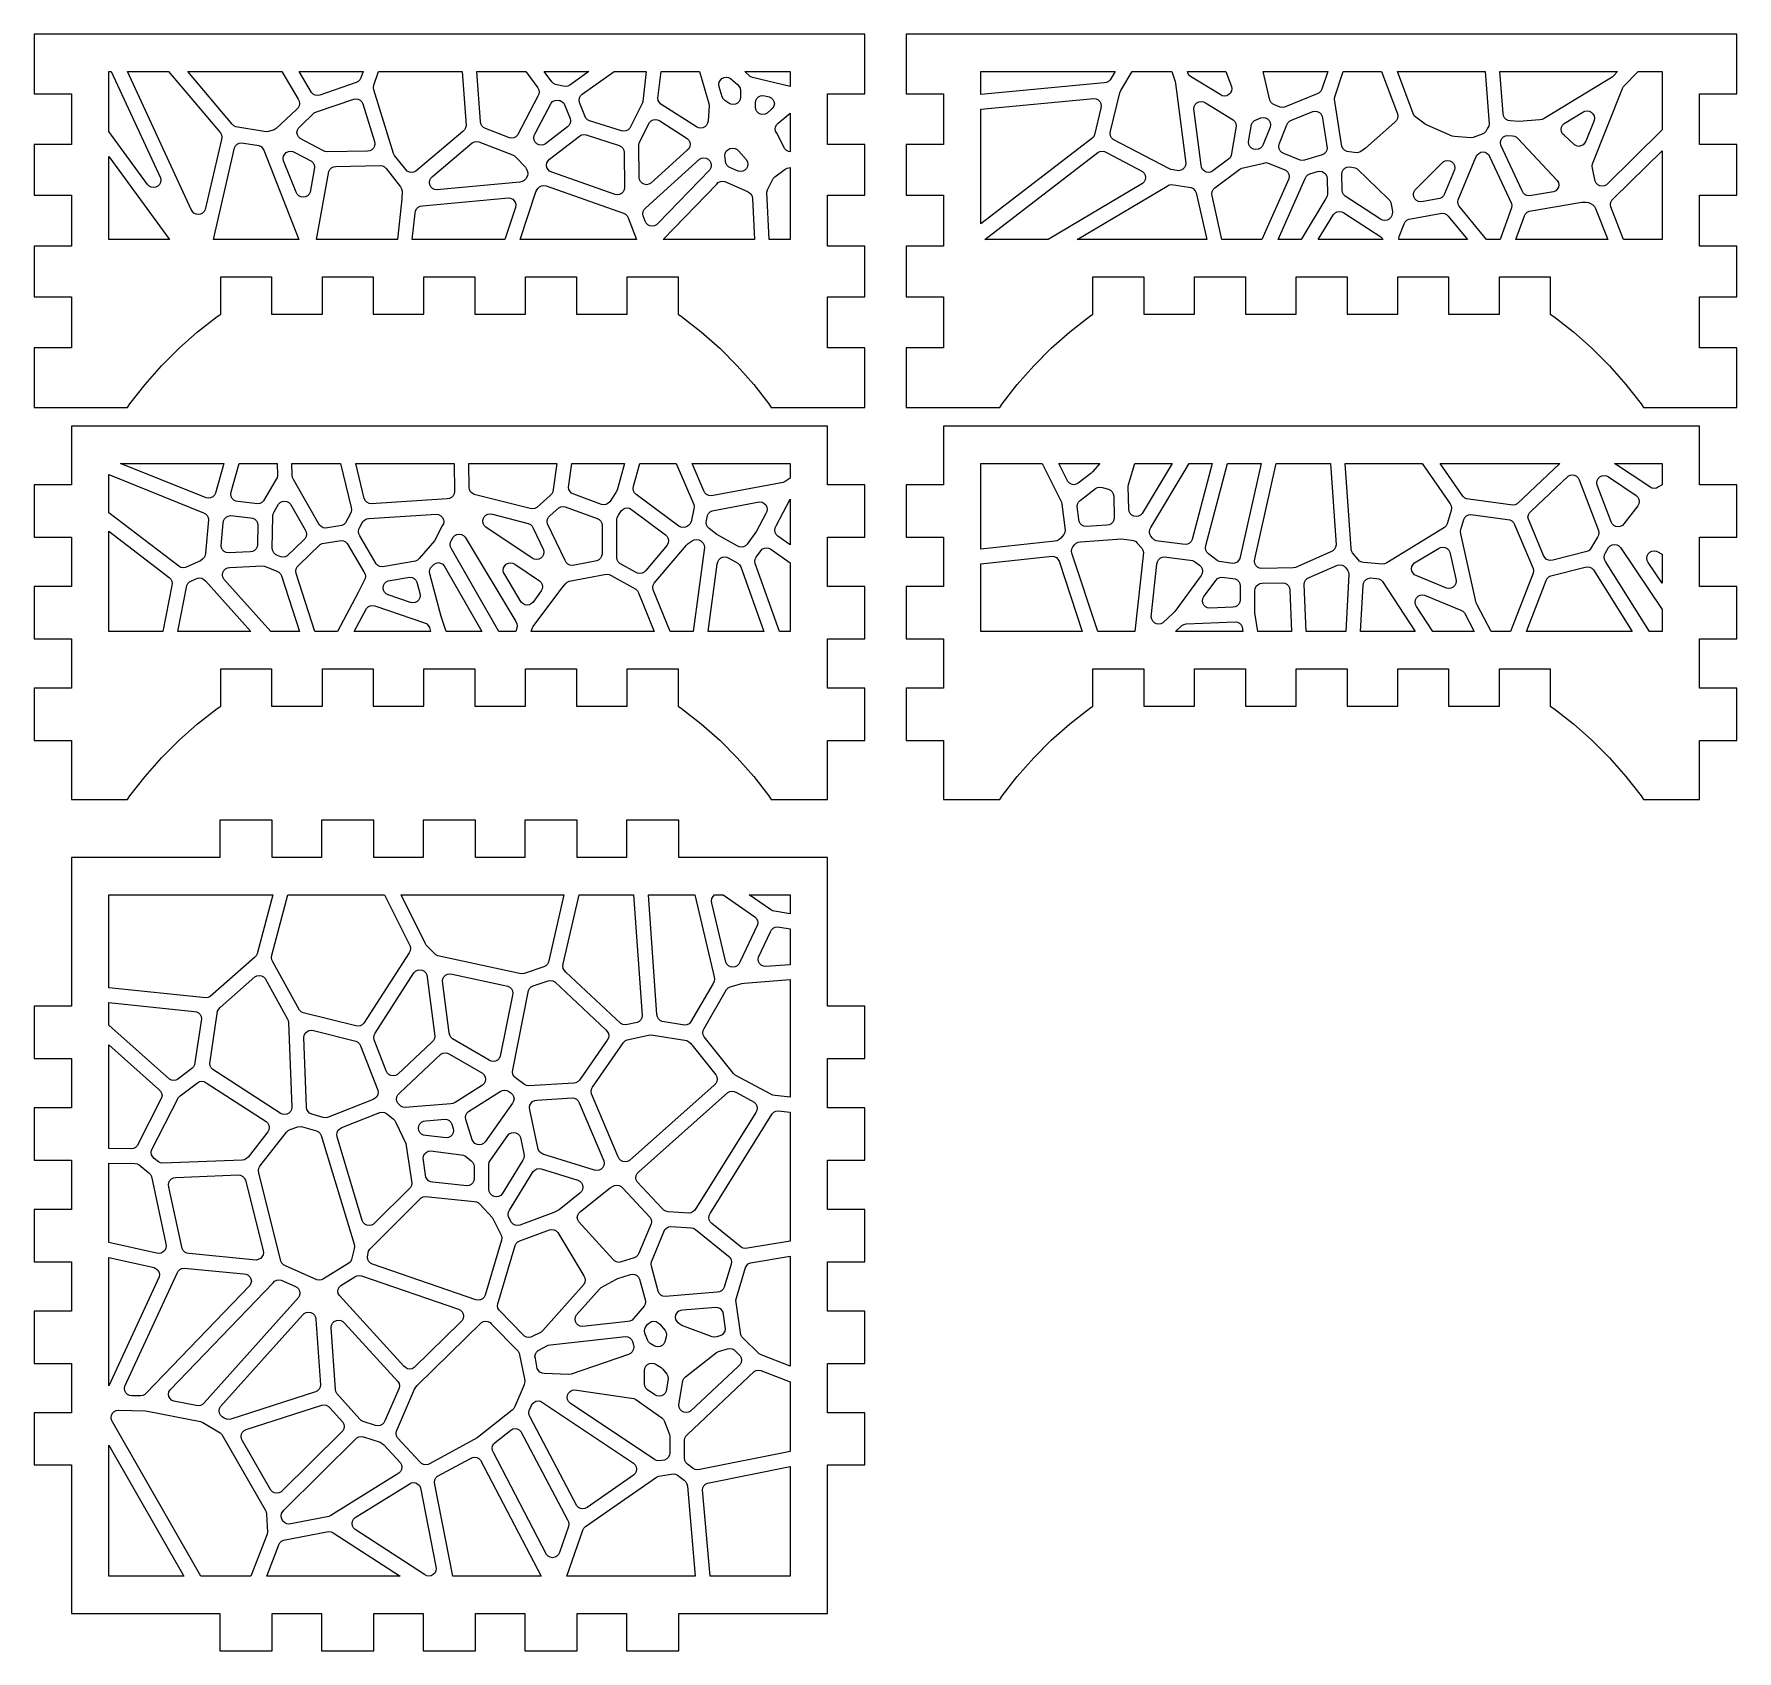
# Model space of a CAD drawing. Header units: metres. Extents: x -57 to 175, y -116 to 104.
import ezdxf

# ---------------------------------------------------------------- set-up
doc = ezdxf.new("R2010")
doc.units = ezdxf.units.M

msp = doc.modelspace()

# ---------------------------------------------------------------- linework, layer by layer
for p, q in [((56.515, 104.14), (-56.515, 104.14)), ((-56.515, 104.14), (-56.515, 96.0261)), ((56.515, 96.0261), (56.515, 104.14)), ((175.196, 104.14), (62.1665, 104.14)), ((62.1665, 104.14), (62.1665, 96.0261)), ((175.196, 96.0261), (175.196, 104.14)), ((-46.355, 90.8683), (-46.355, 99.06)), ((-46.355, 99.06), (-46.0011, 99.06)), ((-46.0011, 99.06), (-39.3121, 84.567)), ((-35.1181, 80.286), (-43.7829, 99.06)), ((-43.7829, 99.06), (-38.2102, 99.06)), ((-38.2102, 99.06), (-31.1669, 90.6909)), ((-29.5581, 91.8933), (-35.5895, 99.06)), ((-35.5895, 99.06), (-22.788, 99.06)), ((-22.788, 99.06), (-20.5751, 95.2927)), ((-18.7662, 96.1806), (-20.4575, 99.06)), ((-20.4575, 99.06), (-11.7418, 99.06)), ((-12.6829, 97.5305), (-17.6481, 95.8173)), ((-12.4041, 97.6725), (-12.6829, 97.5305)), ((-12.1829, 97.8938), (-12.4041, 97.6725)), ((-12.0409, 98.1725), (-12.1829, 97.8938)), ((-11.7418, 99.06), (-12.0409, 98.1725)), ((-10.2607, 97.1918), (-9.63116, 99.06)), ((-9.63116, 99.06), (1.73792, 99.06)), ((1.73792, 99.06), (2.25955, 91.6938)), ((4.23196, 92.2248), (3.74792, 99.06)), ((3.74792, 99.06), (10.3848, 99.06)), ((10.3848, 99.06), (12.0289, 96.8437)), ((13.9239, 97.6464), (12.8752, 99.06)), ((12.8752, 99.06), (18.9811, 99.06)), ((14.1451, 97.4252), (13.9239, 97.6464)), ((14.4239, 97.2831), (14.1451, 97.4252)), ((18.9811, 99.06), (16.3777, 97.1904)), ((18.0755, 95.9473), (22.4099, 99.06)), ((22.4099, 99.06), (26.7792, 99.06)), ((26.7792, 99.06), (26.3011, 94.9854)), ((28.3779, 95.4059), (28.8066, 99.06)), ((28.8066, 99.06), (34.0202, 99.06)), ((34.0202, 99.06), (35.3104, 94.6972)), ((36.6775, 97.273), (36.7264, 97.582)), ((36.7264, 97.582), (36.8685, 97.8608)), ((36.8685, 97.8608), (37.0897, 98.082)), ((37.0897, 98.082), (37.3685, 98.2241)), ((37.3685, 98.2241), (37.6775, 98.273)), ((37.6775, 98.273), (37.9865, 98.2241)), ((37.9865, 98.2241), (38.2652, 98.082)), ((38.2652, 98.082), (39.1818, 97.257)), ((40.9466, 98.3741), (40.1846, 99.06)), ((40.1846, 99.06), (46.355, 99.06)), ((41.2254, 98.232), (40.9466, 98.3741)), ((46.355, 96.9941), (41.2254, 98.232)), ((46.355, 99.06), (46.355, 96.9941)), ((72.3265, 99.06), (90.5714, 99.06)), ((72.3265, 95.9371), (72.3265, 99.06)), ((89.0896, 97.5089), (72.3265, 95.9371)), ((89.3987, 97.5578), (89.0896, 97.5089)), ((89.6774, 97.6999), (89.3987, 97.5578)), ((89.8987, 97.9211), (89.6774, 97.6999)), ((90.5714, 99.06), (89.8987, 97.9211)), ((91.3588, 96.4429), (92.9047, 99.06)), ((92.9047, 99.06), (98.3169, 99.06)), ((98.3169, 99.06), (98.7557, 97.7024)), ((98.7557, 97.7024), (98.8046, 97.3934)), ((98.8046, 97.3934), (100.216, 86.5524)), ((100.488, 98.8467), (100.419, 99.06)), ((100.419, 99.06), (105.643, 99.06)), ((100.63, 98.5679), (100.488, 98.8467)), ((100.851, 98.3467), (100.63, 98.5679)), ((104.876, 95.8965), (100.851, 98.3467)), ((105.643, 99.06), (106.415, 97.0145)), ((111.649, 95.1475), (110.738, 99.06)), ((110.738, 99.06), (119.508, 99.06)), ((119.508, 99.06), (118.709, 96.6477)), ((120.467, 95.5948), (121.615, 99.06)), ((121.615, 99.06), (126.851, 99.06)), ((126.851, 99.06), (129.016, 93.2653)), ((131.136, 93.3103), (128.988, 99.06)), ((128.988, 99.06), (140.932, 99.06)), ((140.932, 99.06), (141.468, 91.9029)), ((143.373, 93.3159), (142.943, 99.06)), ((142.943, 99.06), (158.954, 99.06)), ((158.201, 98.2927), (148.97, 92.6698)), ((158.423, 98.514), (158.201, 98.2927)), ((158.954, 99.06), (158.423, 98.514)), ((159.772, 97.0031), (161.774, 99.06)), ((161.774, 99.06), (165.036, 99.06)), ((165.036, 99.06), (165.036, 91.1)), ((-56.515, 96.0261), (-51.435, 96.0261)), ((-51.435, 96.0261), (-51.435, 89.1116)), ((-20.5751, 95.2927), (-20.4331, 95.0139)), ((-20.4331, 95.0139), (-20.3841, 94.7049)), ((-18.5449, 95.9594), (-18.7662, 96.1806)), ((-18.2662, 95.8173), (-18.5449, 95.9594)), ((-17.9572, 95.7684), (-18.2662, 95.8173)), ((-18.1022, 93.5446), (-13.0243, 95.2967)), ((-17.6481, 95.8173), (-17.9572, 95.7684)), ((-13.0243, 95.2967), (-12.7153, 95.3456)), ((-12.7153, 95.3456), (-12.4063, 95.2967)), ((-12.4063, 95.2967), (-12.1275, 95.1546)), ((-12.1275, 95.1546), (-11.9063, 94.9334)), ((-10.3097, 96.8828), (-10.2607, 97.1918)), ((-10.2607, 96.5738), (-10.3097, 96.8828)), ((-7.59909, 87.8983), (-10.2607, 96.5738)), ((12.0289, 95.6681), (9.27948, 90.3741)), ((12.0289, 96.8437), (12.171, 96.5649)), ((12.171, 95.9469), (12.0289, 95.6681)), ((12.171, 96.5649), (12.2199, 96.2559)), ((12.2199, 96.2559), (12.171, 95.9469)), ((14.0498, 94.9669), (14.3286, 95.1089)), ((14.3286, 95.1089), (14.6376, 95.1579)), ((15.4809, 97.0483), (14.4239, 97.2831)), ((14.6376, 95.1579), (14.9466, 95.1089)), ((14.9466, 95.1089), (15.0693, 95.0816)), ((15.0693, 95.0816), (15.3481, 94.9396)), ((15.7899, 96.9994), (15.4809, 97.0483)), ((16.0989, 97.0483), (15.7899, 96.9994)), ((16.3777, 97.1904), (16.0989, 97.0483)), ((17.6633, 95.1383), (17.7122, 95.4473)), ((17.7122, 94.8293), (17.6633, 95.1383)), ((17.7122, 95.4473), (17.8543, 95.7261)), ((17.8543, 95.7261), (18.0755, 95.9473)), ((28.4268, 95.0969), (28.3779, 95.4059)), ((28.5689, 94.8181), (28.4268, 95.0969)), ((36.7264, 96.964), (36.6775, 97.273)), ((37.1352, 95.5818), (36.7264, 96.964)), ((37.2772, 95.303), (37.1352, 95.5818)), ((37.4984, 95.0818), (37.2772, 95.303)), ((38.0275, 94.7505), (37.4984, 95.0818)), ((39.1818, 97.257), (39.403, 97.0358)), ((39.403, 97.0358), (39.545, 96.757)), ((39.5663, 95.2505), (39.4243, 94.9718)), ((39.545, 96.757), (39.594, 96.448)), ((39.6153, 95.5595), (39.5663, 95.2505)), ((39.594, 96.448), (39.6153, 95.5595)), ((41.6346, 94.8027), (41.6835, 95.1117)), ((41.6835, 95.1117), (41.8256, 95.3905)), ((41.8256, 95.3905), (42.0468, 95.6117)), ((42.0468, 95.6117), (42.3256, 95.7538)), ((42.3256, 95.7538), (42.6346, 95.8027)), ((42.6346, 95.8027), (42.9436, 95.7538)), ((42.9436, 95.7538), (43.5254, 95.6133)), ((43.5254, 95.6133), (43.8042, 95.4713)), ((43.8042, 95.4713), (44.0254, 95.2501)), ((44.0254, 95.2501), (44.1675, 94.9713)), ((51.435, 89.1116), (51.435, 96.0261)), ((51.435, 96.0261), (56.515, 96.0261)), ((62.1665, 96.0261), (67.2465, 96.0261)), ((67.2465, 96.0261), (67.2465, 89.1116)), ((72.3265, 93.9196), (87.6984, 95.3609)), ((87.6984, 95.3609), (88.0074, 95.3119)), ((88.0074, 95.3119), (88.2862, 95.1699)), ((88.2862, 95.1699), (88.5074, 94.9487)), ((89.9652, 90.9241), (91.2168, 96.1641)), ((91.2168, 96.1641), (91.3588, 96.4429)), ((105.155, 95.7545), (104.876, 95.8965)), ((105.464, 95.7055), (105.155, 95.7545)), ((105.773, 95.7545), (105.464, 95.7055)), ((106.052, 95.8965), (105.773, 95.7545)), ((106.273, 96.1177), (106.052, 95.8965)), ((106.415, 96.3965), (106.273, 96.1177)), ((106.415, 97.0145), (106.464, 96.7055)), ((106.464, 96.7055), (106.415, 96.3965)), ((111.791, 94.8688), (111.649, 95.1475)), ((118.066, 96.0056), (113.652, 94.2131)), ((118.345, 96.1477), (118.066, 96.0056)), ((118.566, 96.3689), (118.345, 96.1477)), ((118.709, 96.6477), (118.566, 96.3689)), ((120.418, 95.2858), (120.467, 95.5948)), ((121.456, 88.8242), (120.418, 95.2858)), ((155.554, 86.4938), (159.63, 96.7243)), ((159.63, 96.7243), (159.772, 97.0031)), ((170.117, 89.1116), (170.117, 96.0261)), ((170.117, 96.0261), (175.196, 96.0261)), ((-20.7963, 93.8959), (-23.5789, 91.2707)), ((-20.5751, 94.1171), (-20.7963, 93.8959)), ((-20.4331, 94.3959), (-20.5751, 94.1171)), ((-20.3841, 94.7049), (-20.4331, 94.3959)), ((-20.3264, 91.5671), (-18.3809, 93.4026)), ((-18.3809, 93.4026), (-18.1022, 93.5446)), ((-11.9063, 94.9334), (-11.7642, 94.6546)), ((-11.7642, 94.6546), (-10.1889, 89.5201)), ((11.6804, 90.6093), (13.8286, 94.7456)), ((13.8286, 94.7456), (14.0498, 94.9669)), ((15.3481, 94.9396), (15.5693, 94.7184)), ((15.5693, 94.7184), (15.7113, 94.4396)), ((15.7113, 94.4396), (16.4203, 92.6477)), ((18.4394, 92.9912), (17.7122, 94.8293)), ((18.5815, 92.7124), (18.4394, 92.9912)), ((18.8027, 92.4912), (18.5815, 92.7124)), ((26.2521, 94.6764), (24.5482, 91.3363)), ((26.3011, 94.9854), (26.2521, 94.6764)), ((28.7901, 94.5969), (28.5689, 94.8181)), ((33.6031, 91.5166), (28.7901, 94.5969)), ((35.3593, 94.3882), (35.1909, 92.3256)), ((35.3104, 94.6972), (35.3593, 94.3882)), ((38.3063, 94.6085), (38.0275, 94.7505)), ((38.6153, 94.5595), (38.3063, 94.6085)), ((38.9243, 94.6085), (38.6153, 94.5595)), ((39.2031, 94.7505), (38.9243, 94.6085)), ((39.4243, 94.9718), (39.2031, 94.7505)), ((41.6493, 94.1887), (41.6346, 94.8027)), ((41.6982, 93.8797), (41.6493, 94.1887)), ((41.8403, 93.6009), (41.6982, 93.8797)), ((42.0615, 93.3797), (41.8403, 93.6009)), ((42.3403, 93.2376), (42.0615, 93.3797)), ((42.6493, 93.1887), (42.3403, 93.2376)), ((42.9583, 93.2376), (42.6493, 93.1887)), ((43.2371, 93.3797), (42.9583, 93.2376)), ((43.8042, 93.8533), (43.2371, 93.3797)), ((44.0254, 94.0745), (43.8042, 93.8533)), ((44.1675, 94.3533), (44.0254, 94.0745)), ((44.1675, 94.9713), (44.2164, 94.6623)), ((44.2164, 94.6623), (44.1675, 94.3533)), ((44.7547, 92.0354), (46.355, 93.3718)), ((46.355, 93.3718), (46.355, 88.1099)), ((72.3265, 78.3195), (72.3265, 93.9196)), ((88.6495, 94.0519), (87.7797, 90.4102)), ((88.5074, 94.9487), (88.6495, 94.6699)), ((88.6495, 94.6699), (88.6984, 94.3609)), ((88.6984, 94.3609), (88.6495, 94.0519)), ((101.286, 93.9576), (101.334, 94.2666)), ((102.279, 86.3221), (101.286, 93.9576)), ((101.334, 94.2666), (101.477, 94.5454)), ((101.477, 94.5454), (101.698, 94.7666)), ((101.698, 94.7666), (101.977, 94.9086)), ((101.977, 94.9086), (102.286, 94.9576)), ((102.286, 94.9576), (102.595, 94.9086)), ((102.595, 94.9086), (102.873, 94.7666)), ((102.873, 94.7666), (106.64, 92.4737)), ((109.776, 92.4914), (110.411, 92.7305)), ((110.411, 92.7305), (110.72, 92.7794)), ((110.72, 92.7794), (111.029, 92.7305)), ((111.029, 92.7305), (111.308, 92.5884)), ((112.012, 94.6475), (111.791, 94.8688)), ((112.291, 94.5055), (112.012, 94.6475)), ((113.034, 94.2131), (112.291, 94.5055)), ((113.343, 94.1642), (113.034, 94.2131)), ((113.652, 94.2131), (113.343, 94.1642)), ((114.592, 92.4309), (117.481, 93.6037)), ((117.481, 93.6037), (117.79, 93.6526)), ((117.79, 93.6526), (118.099, 93.6037)), ((118.099, 93.6037), (118.377, 93.4616)), ((118.377, 93.4616), (118.599, 93.2404)), ((118.599, 93.2404), (118.741, 92.9616)), ((118.741, 92.9616), (119.435, 88.6361)), ((129.016, 93.2653), (129.065, 92.9563)), ((129.065, 92.9563), (129.016, 92.6473)), ((131.278, 93.0315), (131.136, 93.3103)), ((131.5, 92.8103), (131.278, 93.0315)), ((132.757, 91.8769), (131.5, 92.8103)), ((143.422, 93.0069), (143.373, 93.3159)), ((143.564, 92.7281), (143.422, 93.0069)), ((143.785, 92.5069), (143.564, 92.7281)), ((151.698, 91.9818), (154.207, 93.5105)), ((154.207, 93.5105), (154.486, 93.6525)), ((154.486, 93.6525), (154.795, 93.7014)), ((154.795, 93.7014), (155.104, 93.6525)), ((155.104, 93.6525), (155.383, 93.5105)), ((155.383, 93.5105), (155.604, 93.2892)), ((155.604, 93.2892), (155.746, 93.0105)), ((155.746, 93.0105), (155.795, 92.7014)), ((155.795, 92.7014), (155.746, 92.3924)), ((-41.0721, 83.6702), (-46.355, 90.8683)), ((-31.1669, 90.6909), (-31.0249, 90.4122)), ((-31.0249, 90.4122), (-30.9759, 90.1032)), ((-29.3369, 91.6721), (-29.5581, 91.8933)), ((-29.0581, 91.53), (-29.3369, 91.6721)), ((-25.2248, 90.9021), (-29.0581, 91.53)), ((-24.9158, 90.8532), (-25.2248, 90.9021)), ((-24.6068, 90.9021), (-24.9158, 90.8532)), ((-23.8576, 91.1286), (-24.6068, 90.9021)), ((-23.5789, 91.2707), (-23.8576, 91.1286)), ((-20.7386, 90.7581), (-20.6897, 91.0671)), ((-20.6897, 90.4491), (-20.7386, 90.7581)), ((-20.6897, 91.0671), (-20.5476, 91.3459)), ((-20.5476, 90.1703), (-20.6897, 90.4491)), ((-20.5476, 91.3459), (-20.3264, 91.5671)), ((1.84734, 90.8848), (-4.54796, 85.4854)), ((2.06856, 91.106), (1.84734, 90.8848)), ((2.2106, 91.3848), (2.06856, 91.106)), ((2.25955, 91.6938), (2.2106, 91.3848)), ((4.28091, 91.9158), (4.23196, 92.2248)), ((4.42296, 91.637), (4.28091, 91.9158)), ((4.64418, 91.4158), (4.42296, 91.637)), ((4.92296, 91.2738), (4.64418, 91.4158)), ((8.16147, 90.0108), (4.92296, 91.2738)), ((9.27948, 90.3741), (9.05826, 90.1529)), ((11.5383, 90.3305), (11.6804, 90.6093)), ((16.057, 91.5297), (13.0771, 89.2125)), ((16.2782, 91.7509), (16.057, 91.5297)), ((16.4203, 92.0297), (16.2782, 91.7509)), ((16.4203, 92.6477), (16.4692, 92.3387)), ((16.4692, 92.3387), (16.4203, 92.0297)), ((17.6911, 90.2655), (17.9699, 90.4075)), ((17.9699, 90.4075), (18.2789, 90.4565)), ((18.2789, 90.4565), (18.5879, 90.4075)), ((18.5879, 90.4075), (23.082, 88.9854)), ((19.0815, 92.3492), (18.8027, 92.4912)), ((23.4302, 90.9731), (19.0815, 92.3492)), ((23.7392, 90.9241), (23.4302, 90.9731)), ((24.0482, 90.9731), (23.7392, 90.9241)), ((24.327, 91.1151), (24.0482, 90.9731)), ((24.5482, 91.3363), (24.327, 91.1151)), ((25.8072, 89.3488), (27.216, 92.1105)), ((27.216, 92.1105), (27.4372, 92.3317)), ((27.4372, 92.3317), (27.716, 92.4738)), ((27.716, 92.4738), (28.025, 92.5227)), ((28.025, 92.5227), (28.334, 92.4738)), ((28.334, 92.4738), (28.6128, 92.3317)), ((28.6128, 92.3317), (32.3525, 89.9384)), ((33.8819, 91.3746), (33.6031, 91.5166)), ((34.1909, 91.3256), (33.8819, 91.3746)), ((34.4999, 91.3746), (34.1909, 91.3256)), ((34.7787, 91.5166), (34.4999, 91.3746)), ((34.9999, 91.7378), (34.7787, 91.5166)), ((35.142, 92.0166), (34.9999, 91.7378)), ((35.1909, 92.3256), (35.142, 92.0166)), ((44.3424, 91.2264), (44.3914, 91.5354)), ((44.3914, 90.9174), (44.3424, 91.2264)), ((44.3914, 91.5354), (44.5334, 91.8142)), ((44.5334, 90.6386), (44.3914, 90.9174)), ((44.5334, 91.8142), (44.7547, 92.0354)), ((45.6498, 88.5057), (44.5334, 90.6386)), ((87.7797, 90.4102), (87.6376, 90.1314)), ((89.9163, 90.6151), (89.9652, 90.9241)), ((89.9652, 90.3061), (89.9163, 90.6151)), ((107.004, 91.3557), (106.392, 87.6001)), ((106.64, 92.4737), (106.862, 92.2525)), ((106.862, 92.2525), (107.004, 91.9737)), ((107.004, 91.9737), (107.053, 91.6647)), ((107.053, 91.6647), (107.004, 91.3557)), ((108.79, 89.7349), (109.134, 91.8493)), ((109.134, 91.8493), (109.276, 92.1281)), ((109.276, 92.1281), (109.497, 92.3493)), ((109.497, 92.3493), (109.776, 92.4914)), ((111.671, 91.4704), (110.751, 89.1311)), ((111.308, 92.5884), (111.529, 92.3672)), ((111.529, 92.3672), (111.671, 92.0884)), ((111.671, 92.0884), (111.72, 91.7794)), ((111.72, 91.7794), (111.671, 91.4704)), ((112.911, 89.1477), (113.95, 91.7888)), ((113.95, 91.7888), (114.092, 92.0676)), ((114.092, 92.0676), (114.313, 92.2888)), ((114.313, 92.2888), (114.592, 92.4309)), ((128.653, 92.1473), (124.65, 88.6218)), ((128.874, 92.3685), (128.653, 92.1473)), ((129.016, 92.6473), (128.874, 92.3685)), ((133.036, 91.7349), (132.757, 91.8769)), ((136.461, 90.2602), (133.036, 91.7349)), ((140.523, 90.5358), (139.3, 90.0825)), ((140.802, 90.6778), (140.523, 90.5358)), ((141.023, 90.8991), (140.802, 90.6778)), ((141.277, 91.3151), (141.023, 90.8991)), ((141.419, 91.5939), (141.277, 91.3151)), ((141.468, 91.9029), (141.419, 91.5939)), ((144.064, 92.3648), (143.785, 92.5069)), ((144.373, 92.3159), (144.064, 92.3648)), ((145.518, 92.2556), (144.373, 92.3159)), ((148.382, 92.4788), (145.518, 92.2556)), ((148.691, 92.5278), (148.382, 92.4788)), ((148.97, 92.6698), (148.691, 92.5278)), ((151.286, 91.1728), (151.335, 91.4818)), ((151.335, 90.8638), (151.286, 91.1728)), ((151.335, 91.4818), (151.477, 91.7606)), ((151.477, 90.5851), (151.335, 90.8638)), ((151.477, 91.7606), (151.698, 91.9818)), ((151.698, 90.3638), (151.477, 90.5851)), ((155.746, 92.3924), (154.615, 89.554)), ((165.036, 91.1), (157.432, 83.641)), ((-51.435, 89.1116), (-56.515, 89.1116)), ((-56.515, 89.1116), (-56.515, 82.1972)), ((-31.0249, 89.7942), (-33.216, 80.286)), ((-32.0973, 76.2), (-29.2261, 88.6591)), ((-30.9759, 90.1032), (-31.0249, 89.7942)), ((-29.2261, 88.6591), (-29.0841, 88.9379)), ((-29.0841, 88.9379), (-28.8629, 89.1591)), ((-28.8629, 89.1591), (-28.5841, 89.3012)), ((-28.5841, 89.3012), (-28.2751, 89.3501)), ((-28.2751, 89.3501), (-27.9661, 89.3012)), ((-27.9661, 89.3012), (-25.9138, 88.965)), ((-25.9138, 88.965), (-25.635, 88.823)), ((-25.635, 88.823), (-25.4138, 88.6018)), ((-25.4138, 88.6018), (-25.2718, 88.323)), ((-25.2718, 88.323), (-20.4661, 76.2)), ((-22.1932, 88.0294), (-21.9144, 88.1714)), ((-21.9144, 88.1714), (-21.6054, 88.2204)), ((-21.6054, 88.2204), (-21.2964, 88.1714)), ((-21.2964, 88.1714), (-21.0177, 88.0294)), ((-20.3264, 89.9491), (-20.5476, 90.1703)), ((-17.2255, 88.298), (-20.3264, 89.9491)), ((-16.9467, 88.1559), (-17.2255, 88.298)), ((-16.6377, 88.107), (-16.9467, 88.1559)), ((-11.14, 88.211), (-16.6377, 88.107)), ((-10.831, 88.26), (-11.14, 88.211)), ((-10.5522, 88.402), (-10.831, 88.26)), ((-10.331, 88.6233), (-10.5522, 88.402)), ((-10.1889, 88.902), (-10.331, 88.6233)), ((-10.1889, 89.5201), (-10.14, 89.211)), ((-10.14, 89.211), (-10.1889, 88.902)), ((-2.29288, 84.7648), (3.12003, 89.3348)), ((3.12003, 89.3348), (3.3988, 89.4769)), ((3.3988, 89.4769), (3.70781, 89.5258)), ((3.70781, 89.5258), (4.01682, 89.4769)), ((4.01682, 89.4769), (8.59627, 87.691)), ((8.47047, 89.9619), (8.16147, 90.0108)), ((8.77948, 90.0108), (8.47047, 89.9619)), ((9.05826, 90.1529), (8.77948, 90.0108)), ((11.4894, 90.0215), (11.5383, 90.3305)), ((11.5383, 89.7125), (11.4894, 90.0215)), ((11.6804, 89.4337), (11.5383, 89.7125)), ((11.9016, 89.2125), (11.6804, 89.4337)), ((12.1804, 89.0704), (11.9016, 89.2125)), ((12.4894, 89.0215), (12.1804, 89.0704)), ((12.7984, 89.0704), (12.4894, 89.0215)), ((13.0771, 89.2125), (12.7984, 89.0704)), ((13.6387, 87.1143), (17.6911, 90.2655)), ((23.082, 88.9854), (23.3608, 88.8434)), ((23.3608, 88.8434), (23.582, 88.6221)), ((23.582, 88.6221), (23.7241, 88.3434)), ((23.7241, 88.3434), (23.773, 88.0344)), ((25.7582, 89.0398), (25.8072, 89.3488)), ((25.825, 84.6448), (25.7582, 89.0398)), ((32.3525, 88.3204), (27.4127, 83.8358)), ((32.3525, 89.9384), (32.5737, 89.7171)), ((32.5737, 88.5416), (32.3525, 88.3204)), ((32.5737, 89.7171), (32.7157, 89.4384)), ((32.7157, 88.8204), (32.5737, 88.5416)), ((32.7157, 89.4384), (32.7647, 89.1294)), ((32.7647, 89.1294), (32.7157, 88.8204)), ((37.5319, 87.9049), (37.674, 88.1837)), ((37.674, 88.1837), (37.8952, 88.4049)), ((37.8952, 88.4049), (38.174, 88.547)), ((38.174, 88.547), (38.2694, 88.5722)), ((38.2694, 88.5722), (38.5784, 88.6212)), ((38.5784, 88.6212), (38.8874, 88.5722)), ((38.8874, 88.5722), (39.1662, 88.4302)), ((39.1662, 88.4302), (39.3874, 88.209)), ((39.3874, 88.209), (40.4269, 87.0079)), ((45.871, 88.2844), (45.6498, 88.5057)), ((46.1498, 88.1424), (45.871, 88.2844)), ((46.355, 88.1099), (46.1498, 88.1424)), ((56.515, 89.1116), (51.435, 89.1116)), ((56.515, 82.1972), (56.515, 89.1116)), ((67.2465, 89.1116), (62.1665, 89.1116)), ((62.1665, 89.1116), (62.1665, 82.1972)), ((87.4164, 89.9102), (72.3265, 78.3195)), ((87.6376, 90.1314), (87.4164, 89.9102)), ((88.2264, 88.0096), (88.5052, 88.1516)), ((88.5052, 88.1516), (88.8142, 88.2005)), ((88.8142, 88.2005), (89.1232, 88.1516)), ((89.1232, 88.1516), (89.402, 88.0096)), ((90.1073, 90.0274), (89.9652, 90.3061)), ((90.3285, 89.8061), (90.1073, 90.0274)), ((97.8809, 85.8547), (90.3285, 89.8061)), ((108.741, 89.4259), (108.79, 89.7349)), ((108.79, 89.1169), (108.741, 89.4259)), ((108.932, 88.8381), (108.79, 89.1169)), ((109.153, 88.6169), (108.932, 88.8381)), ((109.432, 88.4749), (109.153, 88.6169)), ((109.741, 88.4259), (109.432, 88.4749)), ((110.05, 88.4749), (109.741, 88.4259)), ((110.109, 88.489), (110.05, 88.4749)), ((110.387, 88.6311), (110.109, 88.489)), ((110.609, 88.8523), (110.387, 88.6311)), ((110.751, 89.1311), (110.609, 88.8523)), ((112.862, 88.8387), (112.911, 89.1477)), ((112.911, 88.5297), (112.862, 88.8387)), ((113.053, 88.2509), (112.911, 88.5297)), ((113.274, 88.0297), (113.053, 88.2509)), ((119.386, 88.3271), (119.244, 88.0483)), ((119.435, 88.6361), (119.386, 88.3271)), ((121.598, 88.5454), (121.456, 88.8242)), ((121.819, 88.3242), (121.598, 88.5454)), ((122.098, 88.1822), (121.819, 88.3242)), ((123.104, 88.0091), (122.098, 88.1822)), ((124.001, 88.1511), (123.722, 88.0091)), ((124.65, 88.6218), (124.001, 88.1511)), ((136.77, 90.2113), (136.461, 90.2602)), ((138.991, 90.0335), (136.77, 90.2113)), ((139.3, 90.0825), (138.991, 90.0335)), ((140.332, 88.0479), (140.641, 88.0969)), ((140.641, 88.0969), (140.95, 88.0479)), ((143.013, 89.3293), (143.062, 89.6383)), ((143.062, 89.0203), (143.013, 89.3293)), ((143.062, 89.6383), (143.204, 89.9171)), ((145.965, 82.8047), (143.062, 89.0203)), ((143.204, 89.9171), (143.425, 90.1383)), ((143.425, 90.1383), (143.704, 90.2804)), ((143.704, 90.2804), (144.013, 90.3293)), ((144.013, 90.3293), (144.634, 90.2966)), ((144.634, 90.2966), (144.943, 90.2477)), ((144.943, 90.2477), (145.222, 90.1056)), ((145.222, 90.1056), (145.443, 89.8844)), ((145.443, 89.8844), (150.751, 84.2114)), ((153.077, 89.054), (151.698, 90.3638)), ((153.355, 88.912), (153.077, 89.054)), ((153.664, 88.863), (153.355, 88.912)), ((153.973, 88.912), (153.664, 88.863)), ((154.252, 89.054), (153.973, 88.912)), ((154.473, 89.2752), (154.252, 89.054)), ((154.615, 89.554), (154.473, 89.2752)), ((158.387, 81.746), (165.036, 88.268)), ((165.036, 88.268), (165.036, 76.2)), ((175.196, 89.1116), (170.117, 89.1116)), ((175.196, 82.1972), (175.196, 89.1116)), ((-46.355, 76.2), (-46.355, 87.488)), ((-46.355, 87.488), (-38.0705, 76.2)), ((-22.6054, 87.2204), (-22.5565, 87.5294)), ((-22.5565, 86.9114), (-22.6054, 87.2204)), ((-22.5565, 87.5294), (-22.4144, 87.8082)), ((-20.8608, 82.6338), (-22.5565, 86.9114)), ((-22.4144, 87.8082), (-22.1932, 88.0294)), ((-21.0177, 88.0294), (-18.7611, 86.8279)), ((-18.7611, 86.8279), (-18.5399, 86.6067)), ((-18.5399, 86.6067), (-18.3978, 86.3279)), ((-18.3978, 86.3279), (-18.3489, 86.0189)), ((-18.3489, 86.0189), (-18.3978, 85.7099)), ((-16.2542, 85.7166), (-16.033, 85.9379)), ((-16.033, 85.9379), (-15.7542, 86.0799)), ((-15.7542, 86.0799), (-15.4452, 86.1288)), ((-15.4452, 86.1288), (-9.40372, 86.2432)), ((-9.40372, 86.2432), (-9.09471, 86.1943)), ((-9.09471, 86.1943), (-8.81593, 86.0522)), ((-8.81593, 86.0522), (-8.59471, 85.831)), ((-8.59471, 85.831), (-6.63666, 83.3542)), ((-7.45705, 87.6196), (-7.59909, 87.8983)), ((-5.94475, 85.7066), (-7.45705, 87.6196)), ((8.59627, 87.691), (8.87505, 87.549)), ((8.87505, 87.549), (9.09627, 87.3278)), ((9.09627, 87.3278), (10.3614, 86.0294)), ((10.3614, 86.0294), (10.5035, 85.7506)), ((10.5035, 85.7506), (10.6187, 85.4496)), ((13.2265, 86.3053), (13.2755, 86.6143)), ((13.2755, 85.9963), (13.2265, 86.3053)), ((13.2755, 86.6143), (13.4175, 86.8931)), ((13.4175, 85.7175), (13.2755, 85.9963)), ((13.4175, 86.8931), (13.6387, 87.1143)), ((23.773, 88.0344), (23.8458, 83.2444)), ((26.7372, 80.5051), (34.0231, 87.1199)), ((34.0231, 87.1199), (34.3019, 87.2619)), ((34.3019, 87.2619), (34.6109, 87.3109)), ((34.6109, 87.3109), (34.9199, 87.2619)), ((34.9199, 87.2619), (35.1987, 87.1199)), ((35.1987, 87.1199), (35.4199, 86.8986)), ((35.4199, 86.8986), (35.562, 86.6199)), ((35.571, 85.9286), (35.429, 85.6498)), ((35.562, 86.6199), (35.6109, 86.3109)), ((35.6199, 86.2376), (35.571, 85.9286)), ((35.6109, 86.3109), (35.6199, 86.2376)), ((37.483, 87.5959), (37.5319, 87.9049)), ((37.5694, 86.8933), (37.483, 87.5959)), ((37.6184, 86.5843), (37.5694, 86.8933)), ((37.7604, 86.3055), (37.6184, 86.5843)), ((37.9817, 86.0843), (37.7604, 86.3055)), ((38.2604, 85.9422), (37.9817, 86.0843)), ((39.3089, 85.4691), (38.2604, 85.9422)), ((40.4269, 85.8324), (40.2057, 85.6112)), ((40.4269, 87.0079), (40.569, 86.7292)), ((40.569, 86.1112), (40.4269, 85.8324)), ((40.569, 86.7292), (40.6179, 86.4202)), ((40.6179, 86.4202), (40.569, 86.1112)), ((44.2812, 84.7111), (45.6697, 85.7583)), ((45.6697, 85.7583), (45.9485, 85.9004)), ((45.9485, 85.9004), (46.355, 85.9914)), ((46.355, 85.9914), (46.355, 76.2)), ((72.8515, 76.2), (88.2264, 88.0096)), ((89.402, 88.0096), (94.3244, 85.4341)), ((98.1596, 85.7127), (97.8809, 85.8547)), ((99.8034, 85.7433), (99.5246, 85.6013)), ((100.025, 85.9646), (99.8034, 85.7433)), ((100.167, 86.2433), (100.025, 85.9646)), ((100.216, 86.5524), (100.167, 86.2433)), ((102.328, 86.0131), (102.279, 86.3221)), ((102.47, 85.7343), (102.328, 86.0131)), ((102.691, 85.5131), (102.47, 85.7343)), ((106.029, 87.1001), (103.867, 85.5131)), ((104.139, 83.2314), (107.554, 85.7388)), ((106.25, 87.3214), (106.029, 87.1001)), ((106.392, 87.6001), (106.25, 87.3214)), ((107.554, 85.7388), (107.833, 85.8809)), ((107.833, 85.8809), (110.807, 86.5934)), ((110.807, 86.5934), (111.116, 86.6423)), ((111.116, 86.6423), (111.425, 86.5934)), ((111.425, 86.5934), (113.592, 85.7031)), ((113.553, 87.8877), (113.274, 88.0297)), ((115.748, 86.9855), (113.553, 87.8877)), ((116.057, 86.9366), (115.748, 86.9855)), ((116.366, 86.9855), (116.057, 86.9366)), ((118.744, 87.685), (116.366, 86.9855)), ((119.023, 87.8271), (118.744, 87.685)), ((119.244, 88.0483), (119.023, 87.8271)), ((121.633, 85.6562), (121.854, 85.8774)), ((121.854, 85.8774), (122.133, 86.0194)), ((122.133, 86.0194), (122.442, 86.0684)), ((122.442, 86.0684), (122.751, 86.0194)), ((122.751, 86.0194), (123.263, 85.9314)), ((123.413, 87.9601), (123.104, 88.0091)), ((123.263, 85.9314), (123.541, 85.7894)), ((123.722, 88.0091), (123.413, 87.9601)), ((123.541, 85.7894), (127.723, 81.7174)), ((131.376, 82.899), (135.237, 86.7648)), ((135.237, 86.7648), (135.516, 86.9069)), ((135.516, 86.9069), (135.825, 86.9558)), ((135.825, 86.9558), (136.134, 86.9069)), ((136.134, 86.9069), (136.413, 86.7648)), ((136.413, 86.7648), (136.634, 86.5436)), ((136.634, 86.5436), (136.776, 86.2648)), ((136.776, 86.2648), (136.825, 85.9558)), ((136.825, 85.9558), (136.776, 85.6468)), ((137.258, 81.6062), (139.689, 87.4059)), ((139.689, 87.4059), (139.832, 87.6847)), ((139.832, 87.6847), (140.053, 87.9059)), ((140.053, 87.9059), (140.332, 88.0479)), ((140.95, 88.0479), (141.228, 87.9059)), ((141.228, 87.9059), (141.45, 87.6847)), ((141.45, 87.6847), (141.592, 87.4059)), ((141.592, 87.4059), (144.536, 81.1021)), ((155.505, 86.1848), (155.554, 86.4938)), ((155.554, 85.8758), (155.505, 86.1848)), ((155.893, 84.141), (155.554, 85.8758)), ((-40.8509, 83.449), (-41.0721, 83.6702)), ((-40.5721, 83.3069), (-40.8509, 83.449)), ((-39.6753, 83.449), (-39.9541, 83.3069)), ((-39.4541, 83.6702), (-39.6753, 83.449)), ((-39.3121, 83.949), (-39.4541, 83.6702)), ((-39.3121, 84.567), (-39.2631, 84.258)), ((-39.2631, 84.258), (-39.3121, 83.949)), ((-18.3978, 85.7099), (-18.9587, 82.6338)), ((-18.0807, 76.2), (-16.3963, 85.4379)), ((-16.3963, 85.4379), (-16.2542, 85.7166)), ((-5.72353, 85.4854), (-5.94475, 85.7066)), ((-5.44475, 85.3433), (-5.72353, 85.4854)), ((-5.13574, 85.2944), (-5.44475, 85.3433)), ((-4.82674, 85.3433), (-5.13574, 85.2944)), ((-4.54796, 85.4854), (-4.82674, 85.3433)), ((-2.70509, 83.9558), (-2.65614, 84.2648)), ((-2.65614, 83.6468), (-2.70509, 83.9558)), ((-2.65614, 84.2648), (-2.5141, 84.5436)), ((-2.5141, 83.368), (-2.65614, 83.6468)), ((-2.5141, 84.5436), (-2.29288, 84.7648)), ((9.60136, 84.0103), (-1.70509, 82.9558)), ((9.91037, 84.0592), (9.60136, 84.0103)), ((10.1891, 84.2012), (9.91037, 84.0592)), ((10.4104, 84.4225), (10.1891, 84.2012)), ((10.6187, 84.8316), (10.4104, 84.4225)), ((10.6187, 85.4496), (10.6677, 85.1406)), ((10.6677, 85.1406), (10.6187, 84.8316)), ((12.2514, 83.3622), (12.5302, 83.5043)), ((12.5302, 83.5043), (12.8392, 83.5532)), ((12.8392, 83.5532), (13.1482, 83.5043)), ((13.1482, 83.5043), (23.6896, 79.7608)), ((13.6387, 85.4963), (13.4175, 85.7175)), ((13.9175, 85.3542), (13.6387, 85.4963)), ((22.5368, 82.2933), (13.9175, 85.3542)), ((25.8739, 84.3358), (25.825, 84.6448)), ((26.0159, 84.057), (25.8739, 84.3358)), ((26.2372, 83.8358), (26.0159, 84.057)), ((26.5159, 83.6937), (26.2372, 83.8358)), ((26.825, 83.6448), (26.5159, 83.6937)), ((27.134, 83.6937), (26.825, 83.6448)), ((27.4127, 83.8358), (27.134, 83.6937)), ((35.429, 85.6498), (28.4059, 78.4002)), ((29.0868, 76.2), (36.3713, 83.7195)), ((36.3713, 83.7195), (36.5925, 83.9407)), ((36.5925, 83.9407), (36.8713, 84.0828)), ((36.8713, 84.0828), (37.1803, 84.1317)), ((37.1803, 84.1317), (37.4893, 84.0828)), ((37.4893, 84.0828), (40.5587, 82.6978)), ((39.6179, 85.4202), (39.3089, 85.4691)), ((39.9269, 85.4691), (39.6179, 85.4202)), ((40.2057, 85.6112), (39.9269, 85.4691)), ((43.2622, 82.9343), (44.06, 84.4899)), ((44.06, 84.4899), (44.2812, 84.7111)), ((94.3244, 83.8161), (81.4953, 76.2)), ((85.43, 76.2), (97.6613, 83.4613)), ((94.3244, 85.4341), (94.5456, 85.2129)), ((94.5456, 84.0374), (94.3244, 83.8161)), ((94.5456, 85.2129), (94.6877, 84.9341)), ((94.6877, 84.3161), (94.5456, 84.0374)), ((94.6877, 84.9341), (94.7366, 84.6251)), ((94.7366, 84.6251), (94.6877, 84.3161)), ((97.6613, 83.4613), (97.9401, 83.6033)), ((97.9401, 83.6033), (98.2491, 83.6523)), ((98.4686, 85.6637), (98.1596, 85.7127)), ((98.2491, 83.6523), (100.604, 83.3011)), ((99.2156, 85.5524), (98.4686, 85.6637)), ((99.5246, 85.6013), (99.2156, 85.5524)), ((102.97, 85.3711), (102.691, 85.5131)), ((103.279, 85.3221), (102.97, 85.3711)), ((103.588, 85.3711), (103.279, 85.3221)), ((103.867, 85.5131), (103.588, 85.3711)), ((114.234, 84.4431), (110.566, 76.2)), ((112.767, 76.2), (116.447, 84.4706)), ((113.592, 85.7031), (113.87, 85.5611)), ((113.87, 85.5611), (114.092, 85.3398)), ((114.092, 85.3398), (114.234, 85.0611)), ((114.234, 85.0611), (114.283, 84.7521)), ((114.283, 84.7521), (114.234, 84.4431)), ((116.447, 84.4706), (116.589, 84.7494)), ((116.589, 84.7494), (116.81, 84.9706)), ((116.81, 84.9706), (117.089, 85.1127)), ((117.089, 85.1127), (118.138, 85.4213)), ((118.138, 85.4213), (118.447, 85.4702)), ((118.447, 85.4702), (118.756, 85.4213)), ((118.756, 85.4213), (119.035, 85.2793)), ((119.035, 85.2793), (119.256, 85.058)), ((119.256, 85.058), (119.398, 84.7793)), ((119.398, 84.7793), (119.447, 84.4702)), ((119.447, 84.4702), (119.466, 82.3699)), ((121.442, 85.0684), (121.491, 85.3774)), ((121.461, 82.9111), (121.442, 85.0684)), ((121.491, 85.3774), (121.633, 85.6562)), ((136.776, 85.6468), (135.422, 82.4184)), ((150.751, 84.2114), (150.893, 83.9326)), ((150.893, 83.9326), (150.942, 83.6236)), ((150.942, 83.6236), (150.893, 83.3146)), ((156.035, 83.8622), (155.893, 84.141)), ((156.257, 83.641), (156.035, 83.8622)), ((156.535, 83.499), (156.257, 83.641)), ((156.844, 83.45), (156.535, 83.499)), ((157.153, 83.499), (156.844, 83.45)), ((157.432, 83.641), (157.153, 83.499)), ((-56.515, 82.1972), (-51.435, 82.1972)), ((-51.435, 82.1972), (-51.435, 75.2828)), ((-40.2631, 83.258), (-40.5721, 83.3069)), ((-39.9541, 83.3069), (-40.2631, 83.258)), ((-20.7188, 82.355), (-20.8608, 82.6338)), ((-20.4976, 82.1338), (-20.7188, 82.355)), ((-20.2188, 81.9918), (-20.4976, 82.1338)), ((-19.9098, 81.9428), (-20.2188, 81.9918)), ((-19.6008, 81.9918), (-19.9098, 81.9428)), ((-19.322, 82.1338), (-19.6008, 81.9918)), ((-19.1008, 82.355), (-19.322, 82.1338)), ((-18.9587, 82.6338), (-19.1008, 82.355)), ((-6.47801, 81.7349), (-7.08063, 76.2)), ((-6.63666, 83.3542), (-6.49461, 83.0754)), ((-6.49461, 83.0754), (-6.44566, 82.7664)), ((-6.44566, 82.7664), (-6.47801, 81.7349)), ((-3.66991, 80.7552), (8.02211, 81.8456)), ((-2.29288, 83.1468), (-2.5141, 83.368)), ((-2.0141, 83.0048), (-2.29288, 83.1468)), ((-1.70509, 82.9558), (-2.0141, 83.0048)), ((8.02211, 81.8456), (8.33112, 81.7967)), ((8.33112, 81.7967), (8.60989, 81.6546)), ((8.60989, 81.6546), (8.83112, 81.4334)), ((8.83112, 81.4334), (8.97316, 81.1546)), ((8.97316, 81.1546), (9.02211, 80.8456)), ((9.64172, 76.2), (11.784, 82.6574)), ((11.784, 82.6574), (12.0302, 83.141)), ((12.0302, 83.141), (12.2514, 83.3622)), ((22.8458, 82.2444), (22.5368, 82.2933)), ((23.1548, 82.2933), (22.8458, 82.2444)), ((23.4336, 82.4353), (23.1548, 82.2933)), ((23.6548, 82.6566), (23.4336, 82.4353)), ((23.7968, 82.9353), (23.6548, 82.6566)), ((23.8458, 83.2444), (23.7968, 82.9353)), ((40.5587, 82.6978), (40.8374, 82.5557)), ((40.8374, 82.5557), (41.0587, 82.3345)), ((41.0587, 82.3345), (41.2007, 82.0557)), ((41.2007, 82.0557), (41.2497, 81.7467)), ((41.2497, 81.7467), (41.5064, 76.2)), ((43.2133, 82.6253), (43.2622, 82.9343)), ((43.5106, 76.2), (43.2133, 82.6253)), ((51.435, 75.2828), (51.435, 82.1972)), ((51.435, 82.1972), (56.515, 82.1972)), ((62.1665, 82.1972), (67.2465, 82.1972)), ((67.2465, 82.1972), (67.2465, 75.2828)), ((100.604, 83.3011), (100.913, 83.2521)), ((100.913, 83.2521), (101.192, 83.1101)), ((101.192, 83.1101), (101.474, 82.8286)), ((101.474, 82.8286), (101.616, 82.5498)), ((101.616, 82.5498), (103.064, 76.2)), ((103.727, 82.4223), (103.775, 82.7314)), ((103.775, 82.1133), (103.727, 82.4223)), ((103.775, 82.7314), (103.918, 83.0101)), ((105.123, 76.2), (103.775, 82.1133)), ((103.918, 83.0101), (104.139, 83.2314)), ((119.275, 81.7821), (115.887, 76.2)), ((119.417, 82.0609), (119.275, 81.7821)), ((119.466, 82.3699), (119.417, 82.0609)), ((121.51, 82.6021), (121.461, 82.9111)), ((121.652, 82.3234), (121.51, 82.6021)), ((121.873, 82.1021), (121.652, 82.3234)), ((126.692, 78.9752), (121.873, 82.1021)), ((127.723, 81.7174), (127.944, 81.4962)), ((127.944, 81.4962), (128.086, 81.2174)), ((128.086, 81.2174), (128.295, 80.2552)), ((131.186, 82.3112), (131.234, 82.6202)), ((131.234, 82.0022), (131.186, 82.3112)), ((131.234, 82.6202), (131.376, 82.899)), ((131.376, 81.7234), (131.234, 82.0022)), ((131.598, 81.5022), (131.376, 81.7234)), ((131.876, 81.3602), (131.598, 81.5022)), ((132.186, 81.3112), (131.876, 81.3602)), ((132.495, 81.3602), (132.186, 81.3112)), ((134.78, 81.7763), (132.495, 81.3602)), ((135.059, 81.9184), (134.78, 81.7763)), ((135.28, 82.1396), (135.059, 81.9184)), ((135.422, 82.4184), (135.28, 82.1396)), ((137.209, 81.2972), (137.258, 81.6062)), ((137.258, 80.9882), (137.209, 81.2972)), ((144.536, 81.1021), (144.585, 80.7931)), ((146.107, 82.5259), (145.965, 82.8047)), ((146.328, 82.3047), (146.107, 82.5259)), ((146.607, 82.1626), (146.328, 82.3047)), ((146.916, 82.1137), (146.607, 82.1626)), ((147.225, 82.1626), (146.916, 82.1137)), ((146.92, 80.0612), (153.828, 81.2251)), ((150.251, 82.6725), (147.225, 82.1626)), ((150.53, 82.8146), (150.251, 82.6725)), ((150.751, 83.0358), (150.53, 82.8146)), ((150.893, 83.3146), (150.751, 83.0358)), ((153.828, 81.2251), (154.137, 81.274)), ((154.137, 81.274), (154.682, 81.2862)), ((154.682, 81.2862), (154.991, 81.2372)), ((154.991, 81.2372), (155.27, 81.0952)), ((157.975, 80.937), (158.024, 81.246)), ((158.024, 81.246), (158.166, 81.5248)), ((158.166, 81.5248), (158.387, 81.746)), ((170.117, 75.2828), (170.117, 82.1972)), ((170.117, 82.1972), (175.196, 82.1972)), ((-34.9761, 80.0073), (-35.1181, 80.286)), ((-34.7548, 79.786), (-34.9761, 80.0073)), ((-34.4761, 79.644), (-34.7548, 79.786)), ((-34.1671, 79.595), (-34.4761, 79.644)), ((-33.858, 79.644), (-34.1671, 79.595)), ((-33.5793, 79.786), (-33.858, 79.644)), ((-33.358, 80.0073), (-33.5793, 79.786)), ((-33.216, 80.286), (-33.358, 80.0073)), ((-5.05698, 76.2), (-4.66991, 79.7552)), ((-4.66991, 79.7552), (-4.62096, 80.0642)), ((-4.62096, 80.0642), (-4.47891, 80.343)), ((-4.47891, 80.343), (-4.25769, 80.5642)), ((-4.25769, 80.5642), (-3.97891, 80.7063)), ((-3.97891, 80.7063), (-3.66991, 80.7552)), ((8.97316, 80.5366), (7.53448, 76.2)), ((9.02211, 80.8456), (8.97316, 80.5366)), ((23.6896, 79.7608), (23.9684, 79.6187)), ((23.9684, 79.6187), (24.1896, 79.3975)), ((24.1896, 79.3975), (24.3316, 79.1187)), ((24.3316, 79.1187), (25.4524, 76.2)), ((26.325, 79.6961), (26.3739, 80.0051)), ((26.3739, 79.3871), (26.325, 79.6961)), ((26.3739, 80.0051), (26.5159, 80.2839)), ((26.6458, 78.679), (26.3739, 79.3871)), ((26.5159, 80.2839), (26.7372, 80.5051)), ((118.234, 76.2), (120.302, 79.6067)), ((120.302, 79.6067), (120.523, 79.8279)), ((120.523, 79.8279), (120.802, 79.97)), ((120.802, 79.97), (121.111, 80.0189)), ((121.111, 80.0189), (121.42, 79.97)), ((121.42, 79.97), (121.699, 79.8279)), ((121.699, 79.8279), (126.718, 76.5712)), ((126.971, 78.8331), (126.692, 78.9752)), ((127.28, 78.7842), (126.971, 78.8331)), ((127.589, 78.8331), (127.28, 78.7842)), ((127.868, 78.9752), (127.589, 78.8331)), ((128.089, 79.1964), (127.868, 78.9752)), ((128.231, 79.4752), (128.089, 79.1964)), ((128.295, 79.6372), (128.231, 79.4752)), ((128.295, 80.2552), (128.344, 79.9462)), ((128.344, 79.9462), (128.295, 79.6372)), ((130.07, 78.5954), (130.291, 78.8166)), ((130.291, 78.8166), (130.57, 78.9587)), ((130.57, 78.9587), (134.794, 79.7277)), ((134.794, 79.7277), (135.103, 79.7766)), ((135.103, 79.7766), (135.412, 79.7277)), ((135.412, 79.7277), (135.691, 79.5856)), ((135.691, 79.5856), (135.912, 79.3644)), ((135.912, 79.3644), (138.533, 76.2)), ((137.4, 80.7095), (137.258, 80.9882)), ((141.135, 76.2), (137.4, 80.7095)), ((144.536, 80.4841), (143.024, 76.3233)), ((144.585, 80.7931), (144.536, 80.4841)), ((145.108, 76.2), (146.278, 79.4191)), ((146.278, 79.4191), (146.42, 79.6979)), ((146.42, 79.6979), (146.642, 79.9191)), ((146.642, 79.9191), (146.92, 80.0612)), ((155.27, 81.0952), (155.6, 80.8916)), ((155.6, 80.8916), (155.821, 80.6704)), ((155.821, 80.6704), (155.963, 80.3916)), ((155.963, 80.3916), (157.618, 76.2)), ((158.024, 80.628), (157.975, 80.937)), ((159.772, 76.2), (158.024, 80.628)), ((26.7879, 78.4002), (26.6458, 78.679)), ((27.0091, 78.179), (26.7879, 78.4002)), ((27.2879, 78.037), (27.0091, 78.179)), ((27.5969, 77.988), (27.2879, 78.037)), ((27.9059, 78.037), (27.5969, 77.988)), ((28.1847, 78.179), (27.9059, 78.037)), ((28.4059, 78.4002), (28.1847, 78.179)), ((126.718, 76.5712), (126.939, 76.35)), ((129.203, 76.3009), (129.252, 76.6099)), ((129.252, 76.6099), (129.928, 78.3166)), ((129.928, 78.3166), (130.07, 78.5954)), ((-51.435, 75.2828), (-56.515, 75.2828)), ((-56.515, 75.2828), (-56.515, 68.3683)), ((-38.0705, 76.2), (-46.355, 76.2)), ((-20.4661, 76.2), (-32.0973, 76.2)), ((-7.08063, 76.2), (-18.0807, 76.2)), ((7.53448, 76.2), (-5.05698, 76.2)), ((25.4524, 76.2), (9.64172, 76.2)), ((41.5064, 76.2), (29.0868, 76.2)), ((46.355, 76.2), (43.5106, 76.2)), ((56.515, 75.2828), (51.435, 75.2828)), ((56.515, 68.3683), (56.515, 75.2828)), ((67.2465, 75.2828), (62.1665, 75.2828)), ((62.1665, 75.2828), (62.1665, 68.3683)), ((81.4953, 76.2), (72.8515, 76.2)), ((103.064, 76.2), (85.43, 76.2)), ((110.566, 76.2), (105.123, 76.2)), ((115.887, 76.2), (112.767, 76.2)), ((127.015, 76.2), (118.234, 76.2)), ((126.939, 76.35), (127.015, 76.2)), ((129.193, 76.2), (129.203, 76.3009)), ((138.533, 76.2), (129.193, 76.2)), ((142.961, 76.2), (141.135, 76.2)), ((143.024, 76.3233), (142.961, 76.2)), ((157.618, 76.2), (145.108, 76.2)), ((165.036, 76.2), (159.772, 76.2)), ((175.196, 75.2828), (170.117, 75.2828)), ((175.196, 68.3683), (175.196, 75.2828)), ((-31.115, 66.0217), (-31.115, 71.12)), ((-31.115, 71.12), (-24.2005, 71.12)), ((-24.2005, 71.12), (-24.2005, 66.04)), ((-17.2861, 66.04), (-17.2861, 71.12)), ((-17.2861, 71.12), (-10.3716, 71.12)), ((-10.3716, 71.12), (-10.3717, 66.04)), ((-3.4572, 66.04), (-3.4572, 71.12)), ((-3.4572, 71.12), (3.45721, 71.12)), ((3.45721, 71.12), (3.45721, 66.04)), ((10.3717, 66.04), (10.3717, 71.12)), ((10.3717, 71.12), (17.2861, 71.12)), ((17.2861, 71.12), (17.2861, 66.04)), ((24.2005, 66.04), (24.2005, 71.12)), ((24.2005, 71.12), (31.115, 71.12)), ((31.115, 71.12), (31.115, 66.0217)), ((87.5665, 66.0217), (87.5665, 71.12)), ((87.5665, 71.12), (94.4809, 71.12)), ((94.4809, 71.12), (94.4809, 66.04)), ((101.395, 66.04), (101.395, 71.12)), ((101.395, 71.12), (108.31, 71.12)), ((108.31, 71.12), (108.31, 66.04)), ((115.224, 66.04), (115.224, 71.12)), ((115.224, 71.12), (122.139, 71.12)), ((122.139, 71.12), (122.139, 66.04)), ((129.053, 66.04), (129.053, 71.12)), ((129.053, 71.12), (135.968, 71.12)), ((135.968, 71.12), (135.968, 66.04)), ((142.882, 66.04), (142.882, 71.12)), ((142.882, 71.12), (149.796, 71.12)), ((149.796, 71.12), (149.796, 66.0217)), ((-56.515, 68.3683), (-51.435, 68.3683)), ((-51.435, 68.3683), (-51.435, 61.4539)), ((51.435, 61.4539), (51.435, 68.3683)), ((51.435, 68.3683), (56.515, 68.3683)), ((62.1665, 68.3683), (67.2465, 68.3683)), ((67.2465, 68.3683), (67.2465, 61.4539)), ((170.117, 61.4539), (170.117, 68.3683)), ((170.117, 68.3683), (175.196, 68.3683)), ((-34.2546, 63.6317), (-31.5871, 65.7009)), ((-31.5871, 65.7009), (-31.115, 66.0217)), ((-24.2005, 66.04), (-17.2861, 66.04)), ((-10.3717, 66.04), (-3.4572, 66.04)), ((3.45721, 66.04), (10.3717, 66.04)), ((17.2861, 66.04), (24.2005, 66.04)), ((31.115, 66.0217), (31.5871, 65.7009)), ((31.5871, 65.7009), (34.2546, 63.6317)), ((84.4269, 63.6317), (87.0944, 65.7009)), ((87.0944, 65.7009), (87.5665, 66.0217)), ((94.4809, 66.04), (101.395, 66.04)), ((108.31, 66.04), (115.224, 66.04)), ((122.139, 66.04), (129.053, 66.04)), ((135.968, 66.04), (142.882, 66.04)), ((149.796, 66.0217), (150.269, 65.7009)), ((150.269, 65.7009), (152.936, 63.6317)), ((-36.787, 61.3992), (-34.2546, 63.6317)), ((34.2546, 63.6317), (36.787, 61.3992)), ((81.8945, 61.3992), (84.4269, 63.6317)), ((152.936, 63.6317), (155.468, 61.3992)), ((-51.435, 61.4539), (-56.515, 61.4539)), ((-56.515, 61.4539), (-56.515, 53.34)), ((-39.1741, 59.012), (-36.787, 61.3992)), ((36.787, 61.3992), (39.1741, 59.012)), ((56.515, 61.4539), (51.435, 61.4539)), ((56.515, 53.34), (56.515, 61.4539)), ((67.2465, 61.4539), (62.1665, 61.4539)), ((62.1665, 61.4539), (62.1665, 53.34)), ((79.5073, 59.012), (81.8945, 61.3992)), ((155.468, 61.3992), (157.856, 59.012)), ((175.196, 61.4539), (170.117, 61.4539)), ((175.196, 53.34), (175.196, 61.4539)), ((-41.4067, 56.4796), (-39.1741, 59.012)), ((39.1741, 59.012), (41.4067, 56.4796)), ((77.2748, 56.4796), (79.5073, 59.012)), ((157.856, 59.012), (160.088, 56.4796)), ((-43.4759, 53.8121), (-41.4067, 56.4796)), ((41.4067, 56.4796), (43.4759, 53.8121)), ((75.2056, 53.8121), (77.2748, 56.4796)), ((160.088, 56.4796), (162.157, 53.8121)), ((-56.515, 53.34), (-43.7967, 53.34)), ((-43.7967, 53.34), (-43.4759, 53.8121)), ((43.4759, 53.8121), (43.7967, 53.34)), ((43.7967, 53.34), (56.515, 53.34)), ((62.1665, 53.34), (74.8848, 53.34)), ((74.8848, 53.34), (75.2056, 53.8121)), ((162.157, 53.8121), (162.478, 53.34)), ((162.478, 53.34), (175.196, 53.34)), ((51.435, 50.8), (-51.435, 50.8)), ((-51.435, 50.8), (-51.435, 42.7861)), ((51.435, 42.7861), (51.435, 50.8)), ((170.117, 50.8), (67.2465, 50.8)), ((67.2465, 50.8), (67.2465, 42.7861)), ((170.117, 42.7861), (170.117, 50.8)), ((-46.355, 39.0192), (-46.355, 44.2116)), ((-46.355, 44.2116), (-33.4578, 39.0139)), ((-33.102, 41.0319), (-44.7345, 45.72)), ((-44.7345, 45.72), (-30.6712, 45.72)), ((-30.6712, 45.72), (-31.8419, 41.674)), ((-29.7126, 41.8334), (-28.5881, 45.72)), ((-28.5881, 45.72), (-23.4553, 45.72)), ((-23.4553, 45.72), (-23.4044, 44.0905)), ((-23.4044, 44.0905), (-23.4534, 43.7815)), ((-21.4037, 44.1281), (-21.4533, 45.72)), ((-21.4533, 45.72), (-14.798, 45.72)), ((-21.3547, 43.8191), (-21.4037, 44.1281)), ((-14.798, 45.72), (-13.3528, 39.7335)), ((-11.5783, 40.9311), (-12.7344, 45.72)), ((-12.7344, 45.72), (0.63045, 45.72)), ((0.63045, 45.72), (0.71051, 41.9042)), ((2.69972, 42.4609), (2.63135, 45.72)), ((2.63135, 45.72), (14.6215, 45.72)), ((14.6215, 45.72), (14.1423, 42.1665)), ((16.2223, 42.4911), (16.6578, 45.72)), ((16.6578, 45.72), (23.8398, 45.72)), ((23.8398, 45.72), (22.8102, 42.0611)), ((25.0451, 42.6141), (25.9192, 45.72)), ((25.9192, 45.72), (30.842, 45.72)), ((30.842, 45.72), (33.2478, 40.1451)), ((34.637, 41.9956), (33.0297, 45.72)), ((33.0297, 45.72), (46.355, 45.72)), ((46.355, 45.72), (46.355, 43.7337)), ((72.3265, 45.72), (80.6688, 45.72)), ((72.3265, 34.0669), (72.3265, 45.72)), ((80.6688, 45.72), (83.2933, 40.4629)), ((84.0271, 43.5202), (82.9289, 45.72)), ((82.9289, 45.72), (88.4985, 45.72)), ((87.2683, 44.3519), (85.5659, 43.0202)), ((87.4896, 44.5732), (87.2683, 44.3519)), ((88.4985, 45.72), (87.4896, 44.5732)), ((92.4014, 42.8406), (93.2848, 45.72)), ((93.2848, 45.72), (98.3278, 45.72)), ((98.3278, 45.72), (94.2508, 38.907)), ((95.4546, 37.0083), (100.668, 45.72)), ((100.668, 45.72), (103.804, 45.72)), ((103.804, 45.72), (101.089, 35.3874)), ((102.94, 34.5486), (105.876, 45.72)), ((105.876, 45.72), (110.458, 45.72)), ((110.458, 45.72), (107.535, 32.7864)), ((109.58, 32.721), (112.517, 45.72)), ((112.517, 45.72), (119.9, 45.72)), ((119.9, 45.72), (120.642, 34.6354)), ((122.684, 34.1456), (121.909, 45.72)), ((121.909, 45.72), (132.365, 45.72)), ((132.365, 45.72), (136.169, 40.2216)), ((137.883, 41.2597), (134.797, 45.72)), ((134.797, 45.72), (151.099, 45.72)), ((151.099, 45.72), (145.29, 40.2227)), ((152.211, 43.9959), (152.49, 44.138)), ((152.49, 44.138), (152.799, 44.1869)), ((152.799, 44.1869), (153.108, 44.138)), ((153.108, 44.138), (153.387, 43.9959)), ((156.813, 44.0209), (157.122, 44.0699)), ((157.122, 44.0699), (157.431, 44.0209)), ((163.348, 42.5129), (158.557, 45.72)), ((158.557, 45.72), (165.036, 45.72)), ((165.036, 45.72), (165.036, 42.8129)), ((-51.435, 42.7861), (-56.515, 42.7861)), ((-56.515, 42.7861), (-56.515, 35.6716)), ((-29.7616, 41.5244), (-29.7126, 41.8334)), ((-23.5954, 43.5027), (-25.2937, 40.6456)), ((-23.4534, 43.7815), (-23.5954, 43.5027)), ((-21.2127, 43.5403), (-21.3547, 43.8191)), ((-17.6841, 37.3407), (-21.2127, 43.5403)), ((0.71051, 41.9042), (0.66156, 41.5952)), ((2.74867, 42.1519), (2.69972, 42.4609)), ((2.89072, 41.8731), (2.74867, 42.1519)), ((3.11194, 41.6519), (2.89072, 41.8731)), ((14.0934, 41.8575), (13.9513, 41.5787)), ((14.1423, 42.1665), (14.0934, 41.8575)), ((16.2713, 42.1821), (16.2223, 42.4911)), ((16.4133, 41.9033), (16.2713, 42.1821)), ((16.6345, 41.6821), (16.4133, 41.9033)), ((22.6681, 41.7823), (21.8217, 40.5155)), ((22.8102, 42.0611), (22.6681, 41.7823)), ((24.9962, 42.3051), (25.0451, 42.6141)), ((25.0451, 41.9961), (24.9962, 42.3051)), ((25.1872, 41.7173), (25.0451, 41.9961)), ((25.4084, 41.4961), (25.1872, 41.7173)), ((34.779, 41.7168), (34.637, 41.9956)), ((35.0003, 41.4956), (34.779, 41.7168)), ((45.4268, 43.1287), (35.897, 41.3536)), ((45.7056, 43.2707), (45.4268, 43.1287)), ((46.355, 43.7337), (45.7056, 43.2707)), ((56.515, 42.7861), (51.435, 42.7861)), ((56.515, 35.6716), (56.515, 42.7861)), ((67.2465, 42.7861), (62.1665, 42.7861)), ((62.1665, 42.7861), (62.1665, 35.6716)), ((84.1691, 43.2415), (84.0271, 43.5202)), ((84.3904, 43.0202), (84.1691, 43.2415)), ((84.6691, 42.8782), (84.3904, 43.0202)), ((84.9781, 42.8292), (84.6691, 42.8782)), ((85.2872, 42.8782), (84.9781, 42.8292)), ((85.5659, 43.0202), (85.2872, 42.8782)), ((85.8245, 40.6816), (87.9129, 42.3153)), ((87.9129, 42.3153), (88.1917, 42.4574)), ((88.1917, 42.4574), (88.5007, 42.5063)), ((88.5007, 42.5063), (88.8097, 42.4574)), ((88.8097, 42.4574), (89.697, 42.2149)), ((89.697, 42.2149), (89.9758, 42.0728)), ((89.9758, 42.0728), (90.197, 41.8516)), ((90.197, 41.8516), (90.3391, 41.5728)), ((92.3525, 42.5316), (92.4014, 42.8406)), ((92.4418, 39.4948), (92.3525, 42.5316)), ((147.177, 39.2317), (152.211, 43.9959)), ((153.387, 43.9959), (153.608, 43.7747)), ((153.608, 43.7747), (153.75, 43.4959)), ((153.75, 43.4959), (156.376, 36.5736)), ((156.122, 43.0699), (156.17, 43.3789)), ((156.17, 42.7609), (156.122, 43.0699)), ((156.17, 43.3789), (156.313, 43.6577)), ((158.064, 37.7714), (156.17, 42.7609)), ((156.313, 43.6577), (156.534, 43.8789)), ((156.534, 43.8789), (156.813, 44.0209)), ((157.431, 44.0209), (157.709, 43.8789)), ((157.709, 43.8789), (161.494, 41.3457)), ((163.627, 42.3708), (163.348, 42.5129)), ((163.936, 42.3219), (163.627, 42.3708)), ((164.245, 42.3708), (163.936, 42.3219)), ((164.524, 42.5129), (164.245, 42.3708)), ((165.036, 42.8129), (164.524, 42.5129)), ((175.196, 42.7861), (170.117, 42.7861)), ((175.196, 35.6716), (175.196, 42.7861)), ((-32.793, 40.983), (-33.102, 41.0319)), ((-32.484, 41.0319), (-32.793, 40.983)), ((-32.2052, 41.174), (-32.484, 41.0319)), ((-31.984, 41.3952), (-32.2052, 41.174)), ((-31.8419, 41.674), (-31.984, 41.3952)), ((-29.7126, 41.2154), (-29.7616, 41.5244)), ((-29.5706, 40.9366), (-29.7126, 41.2154)), ((-29.3494, 40.7154), (-29.5706, 40.9366)), ((-29.0706, 40.5733), (-29.3494, 40.7154)), ((-28.7616, 40.5244), (-29.0706, 40.5733)), ((-26.1027, 40.2334), (-28.7616, 40.5244)), ((-25.7937, 40.2823), (-26.1027, 40.2334)), ((-25.5149, 40.4243), (-25.7937, 40.2823)), ((-25.2937, 40.6456), (-25.5149, 40.4243)), ((-23.856, 39.1335), (-23.2337, 40.1804)), ((-23.2337, 40.1804), (-23.0125, 40.4016)), ((-23.0125, 40.4016), (-22.7337, 40.5436)), ((-22.7337, 40.5436), (-22.4247, 40.5926)), ((-22.4247, 40.5926), (-22.1157, 40.5436)), ((-22.1157, 40.5436), (-21.8369, 40.4016)), ((-21.8369, 40.4016), (-21.6157, 40.1804)), ((-21.6157, 40.1804), (-19.6234, 36.68)), ((-13.3528, 39.7335), (-13.3039, 39.4245)), ((-13.3039, 39.4245), (-13.3528, 39.1155)), ((-11.4363, 40.6523), (-11.5783, 40.9311)), ((-11.2151, 40.4311), (-11.4363, 40.6523)), ((-10.9363, 40.2891), (-11.2151, 40.4311)), ((-10.6273, 40.2401), (-10.9363, 40.2891)), ((-0.28947, 40.9042), (-10.6273, 40.2401)), ((0.01952, 40.9531), (-0.28947, 40.9042)), ((0.29829, 41.0952), (0.01952, 40.9531)), ((0.51952, 41.3164), (0.29829, 41.0952)), ((0.66156, 41.5952), (0.51952, 41.3164)), ((3.39072, 41.5099), (3.11194, 41.6519)), ((10.9848, 39.5685), (3.39072, 41.5099)), ((11.2938, 39.5196), (10.9848, 39.5685)), ((11.6028, 39.5685), (11.2938, 39.5196)), ((11.8816, 39.7106), (11.6028, 39.5685)), ((13.7301, 41.3575), (11.8816, 39.7106)), ((13.6977, 38.6368), (14.8742, 39.6849)), ((13.9513, 41.5787), (13.7301, 41.3575)), ((14.8742, 39.6849), (15.153, 39.827)), ((15.153, 39.827), (15.462, 39.8759)), ((15.462, 39.8759), (15.771, 39.827)), ((15.771, 39.827), (20.102, 38.2413)), ((16.9133, 41.5401), (16.6345, 41.6821)), ((20.7037, 40.1523), (16.9133, 41.5401)), ((21.0127, 40.1033), (20.7037, 40.1523)), ((21.3217, 40.1523), (21.0127, 40.1033)), ((21.6005, 40.2943), (21.3217, 40.1523)), ((21.8217, 40.5155), (21.6005, 40.2943)), ((23.3828, 39.2492), (23.604, 39.4704)), ((23.604, 39.4704), (23.8828, 39.6125)), ((23.8828, 39.6125), (24.1918, 39.6614)), ((24.1918, 39.6614), (24.5008, 39.6125)), ((24.5008, 39.6125), (24.7796, 39.4704)), ((24.7796, 39.4704), (29.4233, 36.0114)), ((31.2141, 37.1716), (25.4084, 41.4961)), ((33.2478, 39.527), (32.8756, 37.7535)), ((33.2478, 40.1451), (33.2968, 39.836)), ((33.2968, 39.836), (33.2478, 39.527)), ((35.279, 41.3536), (35.0003, 41.4956)), ((35.588, 41.3046), (35.279, 41.3536)), ((35.897, 41.3536), (35.588, 41.3046)), ((35.7578, 39.2761), (41.9377, 40.4272)), ((41.9377, 40.4272), (42.2467, 40.4761)), ((42.2467, 40.4761), (42.5557, 40.4272)), ((42.5557, 40.4272), (42.8345, 40.2851)), ((42.8345, 40.2851), (43.0557, 40.0639)), ((43.0557, 40.0639), (43.1978, 39.7851)), ((43.1978, 39.7851), (43.2467, 39.4761)), ((43.2467, 39.4761), (43.1978, 39.1671)), ((44.4755, 37.2378), (46.355, 40.8441)), ((46.355, 40.8441), (46.355, 34.6563)), ((83.2933, 40.4629), (83.3422, 40.1539)), ((83.3422, 40.1539), (83.8007, 36.6202)), ((85.4122, 39.8726), (85.4612, 40.1816)), ((85.6396, 38.1209), (85.4122, 39.8726)), ((85.4612, 40.1816), (85.6032, 40.4604)), ((85.6032, 40.4604), (85.8245, 40.6816)), ((90.3391, 41.5728), (90.388, 41.2638)), ((90.388, 41.2638), (90.4744, 38.329)), ((92.4908, 39.1858), (92.4418, 39.4948)), ((136.169, 40.2216), (136.311, 39.9429)), ((136.311, 39.9429), (136.36, 39.6339)), ((136.36, 39.6339), (136.311, 39.3248)), ((138.105, 41.0385), (137.883, 41.2597)), ((138.383, 40.8965), (138.105, 41.0385)), ((138.692, 40.8475), (138.383, 40.8965)), ((144.702, 40.0318), (138.692, 40.8475)), ((145.011, 40.0807), (144.702, 40.0318)), ((145.29, 40.2227), (145.011, 40.0807)), ((161.715, 39.9489), (159.824, 37.4926)), ((161.494, 41.3457), (161.715, 41.1244)), ((161.715, 41.1244), (161.857, 40.8457)), ((161.857, 40.2276), (161.715, 39.9489)), ((161.857, 40.8457), (161.906, 40.5367)), ((161.906, 40.5367), (161.857, 40.2276)), ((-36.8166, 31.7189), (-46.355, 39.0192)), ((-33.4578, 39.0139), (-33.1791, 38.8718)), ((-32.7668, 38.0628), (-33.1928, 33.4903)), ((-33.1791, 38.8718), (-32.9578, 38.6506)), ((-32.9578, 38.6506), (-32.8158, 38.3718)), ((-32.8158, 38.3718), (-32.7668, 38.0628)), ((-31.076, 34.5586), (-30.7914, 37.6132)), ((-30.7914, 37.6132), (-30.7425, 37.9222)), ((-30.7425, 37.9222), (-30.6004, 38.201)), ((-30.6004, 38.201), (-30.3792, 38.4222)), ((-30.3792, 38.4222), (-30.1004, 38.5643)), ((-30.1004, 38.5643), (-29.7914, 38.6132)), ((-29.7914, 38.6132), (-27.0605, 38.3143)), ((-27.0605, 38.3143), (-26.7515, 38.2654)), ((-26.7515, 38.2654), (-26.4727, 38.1233)), ((-26.4727, 38.1233), (-26.2515, 37.9021)), ((-26.2515, 37.9021), (-26.1094, 37.6233)), ((-26.1094, 37.6233), (-26.0605, 37.3143)), ((-26.0605, 37.3143), (-26.0887, 34.7008)), ((-24.0945, 34.1406), (-24.047, 38.5457)), ((-24.047, 38.5457), (-23.998, 38.8547)), ((-23.998, 38.8547), (-23.856, 39.1335)), ((-17.4628, 37.1194), (-17.6841, 37.3407)), ((-17.1841, 36.9774), (-17.4628, 37.1194)), ((-14.6529, 37.2862), (-16.875, 36.9285)), ((-14.3741, 37.4283), (-14.6529, 37.2862)), ((-14.1529, 37.6495), (-14.3741, 37.4283)), ((-13.4949, 38.8367), (-14.1529, 37.6495)), ((-13.3528, 39.1155), (-13.4949, 38.8367)), ((-12.189, 37.0362), (-11.7666, 37.7984)), ((-11.7666, 37.7984), (-11.5454, 38.0197)), ((-11.5454, 38.0197), (-11.2666, 38.1617)), ((-11.2666, 38.1617), (-10.9576, 38.2106)), ((-10.9576, 38.2106), (-1.77382, 38.8006)), ((-0.96481, 37.2128), (-2.01549, 35.2042)), ((-1.77382, 38.8006), (-1.46481, 38.7516)), ((-1.46481, 38.7516), (-1.18604, 38.6096)), ((-1.18604, 38.6096), (-0.96481, 38.3884)), ((-0.96481, 38.3884), (-0.82277, 38.1096)), ((-0.82277, 37.4916), (-0.96481, 37.2128)), ((-0.82277, 38.1096), (-0.77382, 37.8006)), ((-0.77382, 37.8006), (-0.82277, 37.4916)), ((4.55037, 37.8592), (4.59932, 38.1682)), ((4.59932, 37.5502), (4.55037, 37.8592)), ((4.59932, 38.1682), (4.74136, 38.447)), ((4.74136, 37.2714), (4.59932, 37.5502)), ((4.74136, 38.447), (4.96259, 38.6682)), ((4.96259, 37.0502), (4.74136, 37.2714)), ((4.96259, 38.6682), (5.24136, 38.8102)), ((5.24136, 38.8102), (5.55037, 38.8592)), ((5.55037, 38.8592), (5.85938, 38.8102)), ((5.85938, 38.8102), (10.7407, 37.5624)), ((10.7407, 37.5624), (11.0195, 37.4203)), ((11.0195, 37.4203), (11.2407, 37.1991)), ((11.2407, 37.1991), (11.3828, 36.9203)), ((13.2855, 37.8278), (13.3345, 38.1368)), ((13.3345, 37.5188), (13.2855, 37.8278)), ((13.3345, 38.1368), (13.4765, 38.4155)), ((15.743, 32.5169), (13.3345, 37.5188)), ((13.4765, 38.4155), (13.6977, 38.6368)), ((20.102, 38.2413), (20.3808, 38.0992)), ((20.3808, 38.0992), (20.602, 37.878)), ((20.602, 37.878), (20.744, 37.5992)), ((20.744, 37.5992), (20.793, 37.2902)), ((20.793, 37.2902), (20.7683, 33.4001)), ((22.7653, 32.9168), (22.798, 38.0721)), ((22.798, 38.0721), (22.847, 38.3811)), ((22.847, 38.3811), (22.989, 38.6599)), ((22.989, 38.6599), (23.3828, 39.2492)), ((31.4929, 37.0295), (31.2141, 37.1716)), ((32.3897, 37.1716), (32.1109, 37.0295)), ((32.5123, 37.2535), (32.3897, 37.1716)), ((32.7335, 37.4747), (32.5123, 37.2535)), ((32.8756, 37.7535), (32.7335, 37.4747)), ((34.9274, 37.6607), (34.9763, 37.9697)), ((34.9763, 37.3517), (34.9274, 37.6607)), ((34.9763, 37.9697), (35.1157, 38.634)), ((35.1183, 37.0729), (34.9763, 37.3517)), ((35.1157, 38.634), (35.2578, 38.9128)), ((35.2578, 38.9128), (35.479, 39.134)), ((35.479, 39.134), (35.7578, 39.2761)), ((43.0557, 38.8884), (41.8099, 36.4979)), ((43.1978, 39.1671), (43.0557, 38.8884)), ((44.3334, 36.959), (44.4755, 37.2378)), ((85.6885, 37.8119), (85.6396, 38.1209)), ((85.8306, 37.5331), (85.6885, 37.8119)), ((86.0518, 37.3119), (85.8306, 37.5331)), ((86.3306, 37.1698), (86.0518, 37.3119)), ((86.6396, 37.1209), (86.3306, 37.1698)), ((89.4744, 37.329), (86.6396, 37.1209)), ((89.7834, 37.3779), (89.4744, 37.329)), ((90.0622, 37.52), (89.7834, 37.3779)), ((90.2834, 37.7412), (90.0622, 37.52)), ((90.4254, 38.02), (90.2834, 37.7412)), ((90.4744, 38.329), (90.4254, 38.02)), ((92.6328, 38.907), (92.4908, 39.1858)), ((92.854, 38.6858), (92.6328, 38.907)), ((93.1328, 38.5438), (92.854, 38.6858)), ((93.4418, 38.4948), (93.1328, 38.5438)), ((93.7508, 38.5438), (93.4418, 38.4948)), ((94.0296, 38.6858), (93.7508, 38.5438)), ((94.2508, 38.907), (94.0296, 38.6858)), ((135.632, 37.2325), (135.411, 37.0113)), ((135.774, 37.5113), (135.632, 37.2325)), ((136.311, 39.3248), (135.774, 37.5113)), ((137.635, 36.7507), (138.029, 38.0808)), ((138.029, 38.0808), (138.171, 38.3595)), ((138.171, 38.3595), (138.392, 38.5808)), ((138.392, 38.5808), (138.671, 38.7228)), ((138.671, 38.7228), (138.98, 38.7718)), ((138.98, 38.7718), (143.984, 38.0926)), ((143.984, 38.0926), (144.293, 38.0436)), ((144.293, 38.0436), (144.572, 37.9016)), ((144.572, 37.9016), (144.793, 37.6803)), ((144.793, 37.6803), (144.935, 37.4016)), ((144.935, 37.4016), (147.466, 31.4237)), ((146.765, 38.4227), (146.814, 38.7317)), ((146.814, 38.1137), (146.765, 38.4227)), ((146.814, 38.7317), (146.956, 39.0105)), ((148.894, 33.2004), (146.814, 38.1137)), ((146.956, 39.0105), (147.177, 39.2317)), ((158.206, 37.4926), (158.064, 37.7714)), ((158.427, 37.2714), (158.206, 37.4926)), ((158.706, 37.1293), (158.427, 37.2714)), ((159.015, 37.0804), (158.706, 37.1293)), ((159.324, 37.1293), (159.015, 37.0804)), ((159.602, 37.2714), (159.324, 37.1293)), ((159.824, 37.4926), (159.602, 37.2714)), ((-56.515, 35.6716), (-51.435, 35.6716)), ((-51.435, 35.6716), (-51.435, 28.9572)), ((-46.355, 22.86), (-46.355, 36.4998)), ((-46.355, 36.4998), (-38.1352, 30.2087)), ((-19.8447, 35.2832), (-22.0519, 33.1496)), ((-19.6234, 35.5044), (-19.8447, 35.2832)), ((-19.6234, 36.68), (-19.4814, 36.4012)), ((-19.4814, 35.7832), (-19.6234, 35.5044)), ((-19.4814, 36.4012), (-19.4324, 36.0922)), ((-19.4324, 36.0922), (-19.4814, 35.7832)), ((-17.5758, 34.6674), (-17.297, 34.8095)), ((-17.297, 34.8095), (-14.713, 35.2257)), ((-16.875, 36.9285), (-17.1841, 36.9774)), ((-14.713, 35.2257), (-14.4039, 35.1767)), ((-14.4039, 35.1767), (-14.1252, 35.0347)), ((-14.1252, 35.0347), (-13.9039, 34.8135)), ((-13.9039, 34.8135), (-11.6254, 30.9493)), ((-12.38, 36.4485), (-12.3311, 36.7575)), ((-12.3311, 36.1395), (-12.38, 36.4485)), ((-12.3311, 36.7575), (-12.189, 37.0362)), ((-12.189, 35.8607), (-12.3311, 36.1395)), ((-9.95305, 32.0687), (-12.189, 35.8607)), ((-2.01549, 35.2042), (-4.13112, 32.7722)), ((0.11743, 34.698), (0.16638, 35.007)), ((0.16638, 35.007), (0.30843, 35.2858)), ((0.30843, 35.2858), (0.51817, 35.6868)), ((0.51817, 35.6868), (0.7394, 35.908)), ((0.7394, 35.908), (1.01817, 36.05)), ((1.01817, 36.05), (1.32718, 36.099)), ((1.32718, 36.099), (1.63618, 36.05)), ((1.63618, 36.05), (1.91496, 35.908)), ((1.91496, 35.908), (2.13618, 35.6868)), ((2.13618, 35.6868), (9.02463, 24.1942)), ((11.2727, 32.835), (4.96259, 37.0502)), ((11.3828, 36.9203), (12.8116, 33.953)), ((29.4233, 36.0114), (29.6445, 35.7902)), ((29.6445, 35.7902), (29.7866, 35.5114)), ((29.7866, 34.8934), (29.6445, 34.6146)), ((29.7866, 35.5114), (29.8355, 35.2024)), ((29.8355, 35.2024), (29.7866, 34.8934)), ((31.8019, 36.9806), (31.4929, 37.0295)), ((32.1109, 37.0295), (31.8019, 36.9806)), ((32.2742, 34.6137), (32.4954, 34.8349)), ((32.4954, 34.8349), (33.034, 35.1948)), ((33.034, 35.1948), (33.3127, 35.3368)), ((33.3127, 35.3368), (33.6217, 35.3858)), ((33.6217, 35.3858), (33.9307, 35.3368)), ((33.9307, 35.3368), (34.2095, 35.1948)), ((34.2095, 35.1948), (34.3176, 35.1102)), ((34.3176, 35.1102), (34.5388, 34.889)), ((34.5388, 34.889), (34.6808, 34.6102)), ((35.3396, 36.8517), (35.1183, 37.0729)), ((36.386, 36.0327), (35.3396, 36.8517)), ((39.1372, 34.5078), (36.386, 36.0327)), ((41.8099, 36.4979), (40.534, 34.729)), ((44.2845, 36.65), (44.3334, 36.959)), ((44.3334, 36.341), (44.2845, 36.65)), ((44.4755, 36.0623), (44.3334, 36.341)), ((44.6967, 35.841), (44.4755, 36.0623)), ((46.355, 34.6563), (44.6967, 35.841)), ((51.435, 28.9572), (51.435, 35.6716)), ((51.435, 35.6716), (56.515, 35.6716)), ((62.1665, 35.6716), (67.2465, 35.6716)), ((67.2465, 35.6716), (67.2465, 28.9572)), ((82.3976, 35.1552), (72.3265, 34.0669)), ((82.7066, 35.2042), (82.3976, 35.1552)), ((82.9854, 35.3462), (82.7066, 35.2042)), ((83.2066, 35.5674), (82.9854, 35.3462)), ((83.6097, 36.0324), (83.2066, 35.5674)), ((83.7518, 36.3112), (83.6097, 36.0324)), ((83.8007, 36.6202), (83.7518, 36.3112)), ((85.0606, 34.6414), (85.2818, 34.8626)), ((85.2818, 34.8626), (85.5606, 35.0047)), ((85.5606, 35.0047), (85.8696, 35.0536)), ((85.8696, 35.0536), (91.4755, 35.4651)), ((91.4755, 35.4651), (92.7978, 35.2957)), ((92.7978, 35.2957), (93.1068, 35.2468)), ((93.1068, 35.2468), (93.3856, 35.1048)), ((93.3856, 35.1048), (93.6068, 34.8835)), ((93.6068, 34.8835), (94.2345, 34.1814)), ((95.2636, 36.4205), (95.3126, 36.7295)), ((95.3126, 36.1115), (95.2636, 36.4205)), ((95.3126, 36.7295), (95.4546, 37.0083)), ((95.4546, 35.8327), (95.3126, 36.1115)), ((95.6924, 35.5667), (95.4546, 35.8327)), ((95.9136, 35.3455), (95.6924, 35.5667)), ((96.1924, 35.2035), (95.9136, 35.3455)), ((96.5014, 35.1545), (96.1924, 35.2035)), ((100.138, 34.6964), (96.5014, 35.1545)), ((100.726, 34.8874), (100.447, 34.7453)), ((100.947, 35.1086), (100.726, 34.8874)), ((101.089, 35.3874), (100.947, 35.1086)), ((135.411, 37.0113), (127.537, 32.2004)), ((137.586, 36.4417), (137.635, 36.7507)), ((137.635, 36.1326), (137.586, 36.4417)), ((139.701, 26.7587), (137.635, 36.1326)), ((156.234, 35.6768), (155.291, 34.0952)), ((156.376, 35.9556), (156.234, 35.6768)), ((156.376, 36.5736), (156.425, 36.2646)), ((156.425, 36.2646), (156.376, 35.9556)), ((170.117, 28.9572), (170.117, 35.6716)), ((170.117, 35.6716), (175.196, 35.6716)), ((-33.8835, 32.4615), (-34.1622, 32.3194)), ((-33.605, 32.6813), (-33.8835, 32.4615)), ((-33.3838, 32.9025), (-33.605, 32.6813)), ((-33.2418, 33.1813), (-33.3838, 32.9025)), ((-33.1928, 33.4903), (-33.2418, 33.1813)), ((-31.027, 34.2496), (-31.076, 34.5586)), ((-30.885, 33.9709), (-31.027, 34.2496)), ((-30.6637, 33.7496), (-30.885, 33.9709)), ((-30.385, 33.6076), (-30.6637, 33.7496)), ((-30.076, 33.5587), (-30.385, 33.6076)), ((-27.0887, 33.7009), (-30.076, 33.5587)), ((-26.7796, 33.7498), (-27.0887, 33.7009)), ((-26.5009, 33.8918), (-26.7796, 33.7498)), ((-26.2796, 34.1131), (-26.5009, 33.8918)), ((-26.1376, 34.3918), (-26.2796, 34.1131)), ((-26.0887, 34.7008), (-26.1376, 34.3918)), ((-24.0455, 33.8316), (-24.0945, 34.1406)), ((-23.9035, 33.5529), (-24.0455, 33.8316)), ((-23.6822, 33.3316), (-23.9035, 33.5529)), ((-23.4035, 33.1896), (-23.6822, 33.3316)), ((-22.9487, 33.0075), (-23.4035, 33.1896)), ((-22.6397, 32.9586), (-22.9487, 33.0075)), ((-22.3307, 33.0075), (-22.6397, 32.9586)), ((-22.0519, 33.1496), (-22.3307, 33.0075)), ((-20.483, 31.8572), (-17.5758, 34.6674)), ((-4.35234, 32.551), (-4.63112, 32.409)), ((-4.13112, 32.7722), (-4.35234, 32.551)), ((0.16638, 34.389), (0.11743, 34.698)), ((0.30843, 34.1102), (0.16638, 34.389)), ((6.72292, 22.86), (0.30843, 34.1102)), ((11.5515, 32.693), (11.2727, 32.835)), ((11.8605, 32.644), (11.5515, 32.693)), ((12.1695, 32.693), (11.8605, 32.644)), ((12.4483, 32.835), (12.1695, 32.693)), ((12.6695, 33.0563), (12.4483, 32.835)), ((12.8116, 33.335), (12.6695, 33.0563)), ((12.8116, 33.953), (12.8605, 33.644)), ((12.8605, 33.644), (12.8116, 33.335)), ((15.885, 32.2381), (15.743, 32.5169)), ((20.0773, 32.4491), (17.003, 31.8748)), ((20.356, 32.5911), (20.0773, 32.4491)), ((20.5773, 32.8123), (20.356, 32.5911)), ((20.7193, 33.0911), (20.5773, 32.8123)), ((20.7683, 33.4001), (20.7193, 33.0911)), ((22.8142, 32.6078), (22.7653, 32.9168)), ((22.9563, 32.329), (22.8142, 32.6078)), ((29.6445, 34.6146), (26.7103, 31.1568)), ((27.8704, 29.424), (32.2742, 34.6137)), ((34.7298, 34.3012), (33.1784, 22.86)), ((34.6808, 34.6102), (34.7298, 34.3012)), ((36.5035, 32.3109), (36.6456, 32.5897)), ((36.6456, 32.5897), (36.8668, 32.8109)), ((36.8668, 32.8109), (37.1456, 32.953)), ((37.1456, 32.953), (37.4546, 33.0019)), ((37.4546, 33.0019), (37.7636, 32.953)), ((37.7636, 32.953), (38.0424, 32.8109)), ((38.0424, 32.8109), (39.2698, 32.1306)), ((39.416, 34.3658), (39.1372, 34.5078)), ((39.725, 34.3168), (39.416, 34.3658)), ((40.034, 34.3658), (39.725, 34.3168)), ((40.3128, 34.5078), (40.034, 34.3658)), ((40.534, 34.729), (40.3128, 34.5078)), ((41.5479, 32.3929), (41.5968, 32.7019)), ((41.5968, 32.7019), (41.7389, 32.9807)), ((41.7389, 32.9807), (42.356, 33.8361)), ((42.356, 33.8361), (42.5772, 34.0574)), ((42.5772, 34.0574), (42.856, 34.1994)), ((42.856, 34.1994), (43.165, 34.2484)), ((43.165, 34.2484), (43.474, 34.1994)), ((43.474, 34.1994), (43.7527, 34.0574)), ((43.7527, 34.0574), (46.355, 32.1982)), ((72.3265, 32.0436), (82.0028, 33.0893)), ((82.0028, 33.0893), (82.3118, 33.0403)), ((82.3118, 33.0403), (82.5906, 32.8983)), ((82.5906, 32.8983), (82.8118, 32.6771)), ((82.8118, 32.6771), (82.9538, 32.3983)), ((84.6499, 33.8002), (84.6988, 34.1092)), ((84.6988, 33.4912), (84.6499, 33.8002)), ((84.6988, 34.1092), (84.8409, 34.388)), ((88.2186, 22.86), (84.6988, 33.4912)), ((84.8409, 34.388), (85.0606, 34.6414)), ((94.4255, 33.5936), (93.2729, 22.86)), ((94.2345, 34.1814), (94.3765, 33.9026)), ((94.3765, 33.9026), (94.4255, 33.5936)), ((96.329, 32.3338), (96.471, 32.6126)), ((96.471, 32.6126), (96.6922, 32.8338)), ((96.6922, 32.8338), (96.971, 32.9759)), ((96.971, 32.9759), (97.28, 33.0248)), ((97.28, 33.0248), (100.815, 32.5795)), ((100.447, 34.7453), (100.138, 34.6964)), ((100.815, 32.5795), (101.124, 32.5305)), ((101.124, 32.5305), (101.403, 32.3885)), ((102.891, 34.2397), (102.94, 34.5486)), ((102.94, 33.9306), (102.891, 34.2397)), ((103.082, 33.6519), (102.94, 33.9306)), ((103.303, 33.4306), (103.082, 33.6519)), ((104.458, 32.503), (103.303, 33.4306)), ((104.737, 32.361), (104.458, 32.503)), ((107.393, 32.5077), (107.172, 32.2864)), ((107.535, 32.7864), (107.393, 32.5077)), ((109.531, 32.412), (109.58, 32.721)), ((119.951, 33.6844), (115.128, 31.5552)), ((120.23, 33.8264), (119.951, 33.6844)), ((120.451, 34.0476), (120.23, 33.8264)), ((120.594, 34.3264), (120.451, 34.0476)), ((120.642, 34.6354), (120.594, 34.3264)), ((122.733, 33.8366), (122.684, 34.1456)), ((122.875, 33.5579), (122.733, 33.8366)), ((123.638, 32.63), (122.875, 33.5579)), ((123.859, 32.4087), (123.638, 32.63)), ((131.344, 32.1752), (134.585, 34.1553)), ((134.585, 34.1553), (134.863, 34.2973)), ((134.863, 34.2973), (135.172, 34.3463)), ((135.172, 34.3463), (135.481, 34.2973)), ((135.481, 34.2973), (135.76, 34.1553)), ((135.76, 34.1553), (135.981, 33.9341)), ((135.981, 33.9341), (136.124, 33.6553)), ((136.124, 33.6553), (136.929, 30.0005)), ((149.036, 32.9216), (148.894, 33.2004)), ((149.257, 32.7004), (149.036, 32.9216)), ((149.536, 32.5584), (149.257, 32.7004)), ((149.845, 32.5094), (149.536, 32.5584)), ((150.154, 32.5584), (149.845, 32.5094)), ((154.791, 33.732), (150.154, 32.5584)), ((155.07, 33.874), (154.791, 33.732)), ((155.291, 34.0952), (155.07, 33.874)), ((157.121, 32.9763), (157.17, 33.2854)), ((157.17, 32.6673), (157.121, 32.9763)), ((157.17, 33.2854), (157.312, 33.5641)), ((157.312, 32.3886), (157.17, 32.6673)), ((157.312, 33.5641), (157.735, 34.2721)), ((157.735, 34.2721), (157.956, 34.4933)), ((157.956, 34.4933), (158.235, 34.6354)), ((158.235, 34.6354), (158.544, 34.6843)), ((158.544, 34.6843), (158.853, 34.6354)), ((158.853, 34.6354), (159.132, 34.4933)), ((159.132, 34.4933), (159.353, 34.2721)), ((159.353, 34.2721), (165.036, 25.8402)), ((162.946, 32.8269), (162.995, 33.1359)), ((162.995, 32.5179), (162.946, 32.8269)), ((162.995, 33.1359), (163.137, 33.4147)), ((163.137, 32.2391), (162.995, 32.5179)), ((163.137, 33.4147), (163.358, 33.6359)), ((163.358, 33.6359), (163.637, 33.778)), ((163.637, 33.778), (163.946, 33.8269)), ((163.946, 33.8269), (164.255, 33.778)), ((164.255, 33.778), (165.036, 33.3913)), ((165.036, 33.3913), (165.036, 29.4207)), ((-38.1352, 30.2087), (-37.914, 29.9875)), ((-36.5378, 31.5768), (-36.8166, 31.7189)), ((-36.2288, 31.5279), (-36.5378, 31.5768)), ((-35.9198, 31.5768), (-36.2288, 31.5279)), ((-34.1622, 32.3194), (-35.9198, 31.5768)), ((-34.2896, 30.0864), (-33.9806, 30.1354)), ((-33.9806, 30.1354), (-33.6716, 30.0864)), ((-30.8885, 30.563), (-30.8396, 30.8721)), ((-30.8396, 30.254), (-30.8885, 30.563)), ((-30.8396, 30.8721), (-30.6975, 31.1508)), ((-30.6975, 29.9753), (-30.8396, 30.254)), ((-30.6975, 31.1508), (-30.4763, 31.3721)), ((-30.4763, 31.3721), (-30.1975, 31.5141)), ((-30.1975, 31.5141), (-29.8885, 31.563)), ((-29.8885, 31.563), (-25.4485, 31.7744)), ((-25.4485, 31.7744), (-25.1395, 31.7255)), ((-25.1395, 31.7255), (-23.4874, 31.0641)), ((-23.4874, 31.0641), (-23.2086, 30.922)), ((-23.2086, 30.922), (-22.9874, 30.7008)), ((-22.9874, 30.7008), (-22.8453, 30.422)), ((-22.8453, 30.422), (-20.4098, 22.86)), ((-20.8952, 31.0482), (-20.8463, 31.3572)), ((-20.8463, 30.7392), (-20.8952, 31.0482)), ((-20.8463, 31.3572), (-20.7042, 31.636)), ((-18.3086, 22.86), (-20.8463, 30.7392)), ((-20.7042, 31.636), (-20.483, 31.8572)), ((-11.6254, 30.9493), (-11.4834, 30.6705)), ((-11.4834, 30.6705), (-11.4344, 30.3615)), ((-11.4344, 30.3615), (-11.4834, 30.0525)), ((-9.73183, 31.8475), (-9.95305, 32.0687)), ((-9.45305, 31.7055), (-9.73183, 31.8475)), ((-9.14404, 31.6565), (-9.45305, 31.7055)), ((-8.83504, 31.7055), (-9.14404, 31.6565)), ((-4.63112, 32.409), (-8.83504, 31.7055)), ((-8.31926, 29.7417), (-5.677, 30.1838)), ((-5.677, 30.1838), (-5.368, 30.2328)), ((-5.368, 30.2328), (-5.05899, 30.1838)), ((-5.05899, 30.1838), (-4.78021, 30.0418)), ((-2.69695, 30.9937), (-2.64799, 31.3027)), ((-2.64799, 30.6847), (-2.69695, 30.9937)), ((-2.64799, 31.3027), (-2.50595, 31.5815)), ((-1.11177, 24.8986), (-2.64799, 30.6847)), ((-2.50595, 31.5815), (-2.31145, 31.8051)), ((-2.31145, 31.8051), (-2.09023, 32.0263)), ((-2.09023, 32.0263), (-1.81145, 32.1683)), ((-1.81145, 32.1683), (-1.50244, 32.2173)), ((-1.50244, 32.2173), (-1.19344, 32.1683)), ((-1.19344, 32.1683), (-0.91466, 32.0263)), ((-0.91466, 32.0263), (-0.69344, 31.8051)), ((-0.69344, 31.8051), (4.40671, 22.86)), ((7.33405, 31.1893), (7.383, 31.4984)), ((7.383, 30.8803), (7.33405, 31.1893)), ((7.383, 31.4984), (7.52504, 31.7771)), ((7.52504, 30.6016), (7.383, 30.8803)), ((7.52504, 31.7771), (7.74626, 31.9984)), ((9.76535, 26.8639), (7.52504, 30.6016)), ((7.74626, 31.9984), (8.02504, 32.1404)), ((8.02504, 32.1404), (8.33405, 32.1893)), ((8.33405, 32.1893), (8.64305, 32.1404)), ((8.64305, 32.1404), (8.92183, 31.9984)), ((8.92183, 31.9984), (12.275, 29.7585)), ((16.1062, 32.0169), (15.885, 32.2381)), ((16.385, 31.8748), (16.1062, 32.0169)), ((16.2866, 29.6894), (21.1132, 30.5909)), ((16.694, 31.8259), (16.385, 31.8748)), ((17.003, 31.8748), (16.694, 31.8259)), ((21.1132, 30.5909), (21.4222, 30.6399)), ((21.4222, 30.6399), (21.7312, 30.5909)), ((21.7312, 30.5909), (22.01, 30.4489)), ((22.01, 30.4489), (25.3728, 28.6034)), ((23.1775, 32.1078), (22.9563, 32.329)), ((25.3135, 30.9355), (23.1775, 32.1078)), ((25.5923, 30.7935), (25.3135, 30.9355)), ((25.9013, 30.7445), (25.5923, 30.7935)), ((26.2103, 30.7935), (25.9013, 30.7445)), ((26.4891, 30.9355), (26.2103, 30.7935)), ((26.7103, 31.1568), (26.4891, 30.9355)), ((35.215, 22.86), (36.4546, 32.0019)), ((36.4546, 32.0019), (36.5035, 32.3109)), ((39.2698, 32.1306), (39.491, 31.9094)), ((39.491, 31.9094), (39.6331, 31.6306)), ((39.6331, 31.6306), (42.7981, 22.86)), ((41.5968, 32.0839), (41.5479, 32.3929)), ((44.9255, 22.86), (41.5968, 32.0839)), ((46.355, 32.1982), (46.355, 22.86)), ((72.3265, 22.86), (72.3265, 32.0436)), ((82.9538, 32.3983), (86.1118, 22.86)), ((95.5101, 24.855), (96.28, 32.0248)), ((96.28, 32.0248), (96.329, 32.3338)), ((102.285, 30.4611), (98.6951, 25.577)), ((101.403, 32.3885), (102.064, 31.8579)), ((102.064, 31.8579), (102.285, 31.6367)), ((102.285, 31.6367), (102.427, 31.3579)), ((102.427, 30.7399), (102.285, 30.4611)), ((102.427, 31.3579), (102.476, 31.0489)), ((102.476, 31.0489), (102.427, 30.7399)), ((104.538, 30.0703), (104.817, 30.2123)), ((105.046, 32.312), (104.737, 32.361)), ((104.817, 30.2123), (105.126, 30.2613)), ((106.584, 32.0954), (105.046, 32.312)), ((105.126, 30.2613), (106.605, 30.0531)), ((106.893, 32.1444), (106.584, 32.0954)), ((107.172, 32.2864), (106.893, 32.1444)), ((109.58, 32.103), (109.531, 32.412)), ((109.722, 31.8242), (109.58, 32.103)), ((109.943, 31.603), (109.722, 31.8242)), ((110.222, 31.461), (109.943, 31.603)), ((110.531, 31.412), (110.222, 31.461)), ((114.819, 31.5063), (110.531, 31.412)), ((115.128, 31.5552), (114.819, 31.5063)), ((116.733, 30.047), (117.011, 30.189)), ((117.011, 30.189), (120.842, 31.8798)), ((120.842, 31.8798), (121.151, 31.9288)), ((121.151, 31.9288), (121.46, 31.8798)), ((121.46, 31.8798), (121.738, 31.7378)), ((121.738, 31.7378), (121.96, 31.5166)), ((121.96, 31.5166), (122.209, 31.2131)), ((122.4, 30.6253), (121.984, 22.86)), ((122.209, 31.2131), (122.351, 30.9343)), ((122.351, 30.9343), (122.4, 30.6253)), ((124.138, 32.2667), (123.859, 32.4087)), ((124.447, 32.2177), (124.138, 32.2667)), ((126.949, 32.0094), (124.447, 32.2177)), ((125.017, 30.0818), (125.326, 30.1308)), ((125.326, 30.1308), (126.169, 30.0606)), ((127.258, 32.0584), (126.949, 32.0094)), ((127.537, 32.2004), (127.258, 32.0584)), ((130.932, 31.3661), (130.981, 31.6752)), ((130.981, 31.0571), (130.932, 31.3661)), ((130.981, 31.6752), (131.123, 31.9539)), ((131.123, 30.7784), (130.981, 31.0571)), ((131.123, 31.9539), (131.344, 32.1752)), ((131.344, 30.5571), (131.123, 30.7784)), ((131.623, 30.4151), (131.344, 30.5571)), ((135.669, 28.7404), (131.623, 30.4151)), ((147.466, 30.8056), (144.401, 22.86)), ((147.466, 31.4237), (147.515, 31.1147)), ((147.515, 31.1147), (147.466, 30.8056)), ((149.357, 30.0523), (149.578, 30.2735)), ((149.578, 30.2735), (149.857, 30.4156)), ((149.857, 30.4156), (154.549, 31.6032)), ((154.549, 31.6032), (154.858, 31.6521)), ((154.858, 31.6521), (155.167, 31.6032)), ((155.167, 31.6032), (155.446, 31.4611)), ((155.446, 31.4611), (155.667, 31.2399)), ((155.667, 31.2399), (160.951, 22.86)), ((163.32, 22.86), (157.312, 32.3886)), ((165.036, 29.4207), (163.137, 32.2391)), ((-51.435, 28.9572), (-56.515, 28.9572)), ((-56.515, 28.9572), (-56.515, 21.8428)), ((-37.7719, 29.0907), (-38.9946, 22.86)), ((-37.914, 29.9875), (-37.7719, 29.7087)), ((-37.7719, 29.7087), (-37.723, 29.3997)), ((-37.723, 29.3997), (-37.7719, 29.0907)), ((-36.9417, 22.86), (-35.7145, 29.1136)), ((-35.7145, 29.1136), (-35.5724, 29.3924)), ((-35.5724, 29.3924), (-35.3512, 29.6136)), ((-35.3512, 29.6136), (-35.0724, 29.7557)), ((-35.0724, 29.7557), (-34.2896, 30.0864)), ((-33.6716, 30.0864), (-33.3928, 29.9444)), ((-33.3928, 29.9444), (-33.1716, 29.7232)), ((-33.1716, 29.7232), (-27.0196, 22.86)), ((-24.3196, 22.86), (-30.6975, 29.9753)), ((-12.3999, 28.1639), (-15.2349, 22.86)), ((-12.2579, 28.4427), (-12.3999, 28.1639)), ((-11.4834, 30.0525), (-12.2579, 28.4427)), ((-9.01025, 28.7906), (-8.9613, 29.0996)), ((-8.9613, 28.4816), (-9.01025, 28.7906)), ((-8.9613, 29.0996), (-8.81926, 29.3784)), ((-8.81926, 28.2028), (-8.9613, 28.4816)), ((-8.81926, 29.3784), (-8.59804, 29.5996)), ((-8.59804, 27.9816), (-8.81926, 28.2028)), ((-8.59804, 29.5996), (-8.31926, 29.7417)), ((-8.31926, 27.8396), (-8.59804, 27.9816)), ((-5.28352, 26.7997), (-8.31926, 27.8396)), ((-4.78021, 30.0418), (-4.55899, 29.8206)), ((-4.55899, 29.8206), (-4.41695, 29.5418)), ((-4.41695, 29.5418), (-4.02347, 28.0598)), ((-4.02347, 28.0598), (-3.97452, 27.7507)), ((12.4962, 28.3617), (11.3834, 26.8639)), ((11.3908, 23.5201), (15.2904, 28.7686)), ((12.275, 29.7585), (12.4962, 29.5372)), ((12.4962, 29.5372), (12.6382, 29.2585)), ((12.6382, 28.6405), (12.4962, 28.3617)), ((12.6382, 29.2585), (12.6872, 28.9495)), ((12.6872, 28.9495), (12.6382, 28.6405)), ((15.2904, 28.7686), (15.7866, 29.3261)), ((15.7866, 29.3261), (16.0078, 29.5473)), ((16.0078, 29.5473), (16.2866, 29.6894)), ((25.3728, 28.6034), (25.594, 28.3822)), ((25.594, 28.3822), (25.736, 28.1034)), ((25.736, 28.1034), (27.8679, 22.86)), ((27.6794, 28.8362), (27.7283, 29.1452)), ((27.7283, 28.5272), (27.6794, 28.8362)), ((27.7283, 29.1452), (27.8704, 29.424)), ((30.0325, 22.86), (27.7283, 28.5272)), ((56.515, 28.9572), (51.435, 28.9572)), ((56.515, 21.8428), (56.515, 28.9572)), ((67.2465, 28.9572), (62.1665, 28.9572)), ((62.1665, 28.9572), (62.1665, 21.8428)), ((102.672, 27.6101), (104.317, 29.849)), ((104.317, 29.849), (104.538, 30.0703)), ((106.605, 30.0531), (106.914, 30.0042)), ((106.914, 30.0042), (107.193, 29.8621)), ((107.193, 29.8621), (107.414, 29.6409)), ((107.414, 29.6409), (107.556, 29.3621)), ((107.556, 29.3621), (107.605, 29.0531)), ((107.605, 29.0531), (107.611, 27.162)), ((109.607, 28.4128), (109.656, 28.7218)), ((109.617, 25.4121), (109.607, 28.4128)), ((109.656, 28.7218), (109.798, 29.0005)), ((109.798, 29.0005), (110.019, 29.2218)), ((110.019, 29.2218), (110.298, 29.3638)), ((110.298, 29.3638), (110.607, 29.4128)), ((110.607, 29.4128), (113.35, 29.473)), ((113.35, 29.473), (113.659, 29.4241)), ((113.659, 29.4241), (113.938, 29.282)), ((113.938, 29.282), (114.159, 29.0608)), ((114.159, 29.0608), (114.301, 28.782)), ((114.301, 28.782), (114.35, 28.473)), ((114.35, 28.473), (114.598, 22.86)), ((116.32, 29.238), (116.369, 29.547)), ((116.602, 22.86), (116.32, 29.238)), ((116.369, 29.547), (116.511, 29.8258)), ((116.511, 29.8258), (116.733, 30.047)), ((123.99, 22.86), (124.326, 29.1308)), ((124.326, 29.1308), (124.375, 29.4398)), ((124.375, 29.4398), (124.517, 29.7186)), ((124.517, 29.7186), (124.738, 29.9398)), ((124.738, 29.9398), (125.017, 30.0818)), ((126.169, 30.0606), (126.478, 30.0116)), ((126.478, 30.0116), (126.757, 29.8696)), ((126.757, 29.8696), (126.978, 29.6484)), ((126.978, 29.6484), (131.414, 22.86)), ((132.086, 27.7965), (132.395, 27.8454)), ((132.395, 27.8454), (132.704, 27.7965)), ((135.978, 28.6915), (135.669, 28.7404)), ((136.287, 28.7404), (135.978, 28.6915)), ((136.566, 28.8824), (136.287, 28.7404)), ((136.787, 29.1037), (136.566, 28.8824)), ((136.929, 29.3824), (136.787, 29.1037)), ((136.929, 30.0005), (136.978, 29.6915)), ((136.978, 29.6915), (136.929, 29.3824)), ((146.548, 22.86), (149.215, 29.7735)), ((149.215, 29.7735), (149.357, 30.0523)), ((175.196, 28.9572), (170.117, 28.9572)), ((175.196, 21.8428), (175.196, 28.9572)), ((-12.9457, 22.86), (-11.2724, 25.9905)), ((-11.2724, 25.9905), (-11.0512, 26.2117)), ((-11.0512, 26.2117), (-10.7724, 26.3538)), ((-10.7724, 26.3538), (-10.4634, 26.4027)), ((-10.4634, 26.4027), (-10.1544, 26.3538)), ((-10.1544, 26.3538), (-3.37006, 24.0299)), ((-4.97452, 26.7507), (-5.28352, 26.7997)), ((-4.66551, 26.7997), (-4.97452, 26.7507)), ((-4.38673, 26.9417), (-4.66551, 26.7997)), ((-4.16551, 27.163), (-4.38673, 26.9417)), ((-4.02347, 27.4417), (-4.16551, 27.163)), ((-3.97452, 27.7507), (-4.02347, 27.4417)), ((9.98657, 26.6426), (9.76535, 26.8639)), ((10.2654, 26.5006), (9.98657, 26.6426)), ((10.5744, 26.4516), (10.2654, 26.5006)), ((10.8834, 26.5006), (10.5744, 26.4516)), ((11.1621, 26.6426), (10.8834, 26.5006)), ((11.3834, 26.8639), (11.1621, 26.6426)), ((98.6951, 25.577), (98.4738, 25.3558)), ((102.481, 27.0223), (102.53, 27.3313)), ((102.53, 26.7133), (102.481, 27.0223)), ((102.53, 27.3313), (102.672, 27.6101)), ((102.672, 26.4346), (102.53, 26.7133)), ((102.893, 26.2133), (102.672, 26.4346)), ((103.172, 26.0713), (102.893, 26.2133)), ((103.481, 26.0223), (103.172, 26.0713)), ((106.611, 26.162), (103.481, 26.0223)), ((106.92, 26.211), (106.611, 26.162)), ((107.199, 26.353), (106.92, 26.211)), ((107.42, 26.5742), (107.199, 26.353)), ((107.562, 26.853), (107.42, 26.5742)), ((107.611, 27.162), (107.562, 26.853)), ((131.395, 26.8454), (131.444, 27.1544)), ((131.444, 26.5364), (131.395, 26.8454)), ((131.444, 27.1544), (131.586, 27.4332)), ((131.586, 26.2577), (131.444, 26.5364)), ((131.586, 27.4332), (131.807, 27.6544)), ((133.806, 22.86), (131.586, 26.2577)), ((131.807, 27.6544), (132.086, 27.7965)), ((132.704, 27.7965), (137.629, 25.7577)), ((137.629, 25.7577), (137.908, 25.6156)), ((137.908, 25.6156), (138.129, 25.3944)), ((139.843, 26.4799), (139.701, 26.7587)), ((141.736, 22.86), (139.843, 26.4799)), ((165.036, 25.8402), (165.036, 22.86)), ((-3.37006, 24.0299), (-3.09128, 23.8878)), ((-3.09128, 23.8878), (-2.87006, 23.6666)), ((-2.87006, 23.6666), (-2.72801, 23.3878)), ((-2.72801, 23.3878), (-2.55893, 22.86)), ((-0.45879, 22.86), (-1.11177, 24.8986)), ((9.02463, 24.1942), (9.16667, 23.9155)), ((9.16667, 23.2974), (9.02661, 22.86)), ((9.16667, 23.9155), (9.21562, 23.6064)), ((9.21562, 23.6064), (9.16667, 23.2974)), ((11.1266, 22.86), (11.2487, 23.2413)), ((11.2487, 23.2413), (11.3908, 23.5201)), ((95.5591, 24.546), (95.5101, 24.855)), ((95.7011, 24.2672), (95.5591, 24.546)), ((95.9223, 24.046), (95.7011, 24.2672)), ((96.2011, 23.904), (95.9223, 24.046)), ((96.5101, 23.855), (96.2011, 23.904)), ((96.8191, 23.904), (96.5101, 23.855)), ((97.0979, 24.046), (96.8191, 23.904)), ((98.4738, 25.3558), (97.0979, 24.046)), ((98.7782, 22.86), (99.6421, 23.6824)), ((99.6421, 23.6824), (99.9209, 23.8244)), ((99.9209, 23.8244), (100.23, 23.8734)), ((100.23, 23.8734), (106.925, 24.1721)), ((106.925, 24.1721), (107.234, 24.1231)), ((107.234, 24.1231), (107.513, 23.9811)), ((107.513, 23.9811), (107.734, 23.7598)), ((107.734, 23.7598), (107.876, 23.4811)), ((107.876, 23.4811), (107.976, 22.86)), ((110.026, 22.86), (109.617, 25.4121)), ((138.129, 25.3944), (139.455, 22.86)), ((-56.515, 21.8428), (-51.435, 21.8428)), ((-51.435, 21.8428), (-51.435, 15.1283)), ((-38.9946, 22.86), (-46.355, 22.86)), ((-27.0196, 22.86), (-36.9417, 22.86)), ((-20.4098, 22.86), (-24.3196, 22.86)), ((-15.2349, 22.86), (-18.3086, 22.86)), ((-2.55893, 22.86), (-12.9457, 22.86)), ((4.40671, 22.86), (-0.45879, 22.86)), ((9.02661, 22.86), (6.72292, 22.86)), ((27.8679, 22.86), (11.1266, 22.86)), ((33.1784, 22.86), (30.0325, 22.86)), ((42.7981, 22.86), (35.215, 22.86)), ((46.355, 22.86), (44.9255, 22.86)), ((51.435, 15.1283), (51.435, 21.8428)), ((51.435, 21.8428), (56.515, 21.8428)), ((62.1665, 21.8428), (67.2465, 21.8428)), ((67.2465, 21.8428), (67.2465, 15.1283)), ((86.1118, 22.86), (72.3265, 22.86)), ((93.2729, 22.86), (88.2186, 22.86)), ((107.976, 22.86), (98.7782, 22.86)), ((114.598, 22.86), (110.026, 22.86)), ((121.984, 22.86), (116.602, 22.86)), ((131.414, 22.86), (123.99, 22.86)), ((139.455, 22.86), (133.806, 22.86)), ((144.401, 22.86), (141.736, 22.86)), ((160.951, 22.86), (146.548, 22.86)), ((165.036, 22.86), (163.32, 22.86)), ((170.117, 15.1283), (170.117, 21.8428)), ((170.117, 21.8428), (175.196, 21.8428)), ((-31.115, 12.6817), (-31.115, 17.78)), ((-31.115, 17.78), (-24.2005, 17.78)), ((-24.2005, 17.78), (-24.2005, 12.7)), ((-17.2861, 12.7), (-17.2861, 17.78)), ((-17.2861, 17.78), (-10.3716, 17.78)), ((-10.3716, 17.78), (-10.3717, 12.7)), ((-3.4572, 12.7), (-3.4572, 17.78)), ((-3.4572, 17.78), (3.45721, 17.78)), ((3.45721, 17.78), (3.45721, 12.7)), ((10.3717, 12.7), (10.3717, 17.78)), ((10.3717, 17.78), (17.2861, 17.78)), ((17.2861, 17.78), (17.2861, 12.7)), ((24.2005, 12.7), (24.2005, 17.78)), ((24.2005, 17.78), (31.115, 17.78)), ((31.115, 17.78), (31.115, 12.6817)), ((87.5665, 12.6817), (87.5665, 17.78)), ((87.5665, 17.78), (94.4809, 17.78)), ((94.4809, 17.78), (94.4809, 12.7)), ((101.395, 12.7), (101.395, 17.78)), ((101.395, 17.78), (108.31, 17.78)), ((108.31, 17.78), (108.31, 12.7)), ((115.224, 12.7), (115.224, 17.78)), ((115.224, 17.78), (122.139, 17.78)), ((122.139, 17.78), (122.139, 12.7)), ((129.053, 12.7), (129.053, 17.78)), ((129.053, 17.78), (135.968, 17.78)), ((135.968, 17.78), (135.968, 12.7)), ((142.882, 12.7), (142.882, 17.78)), ((142.882, 17.78), (149.796, 17.78)), ((149.796, 17.78), (149.796, 12.6817)), ((-51.435, 15.1283), (-56.515, 15.1283)), ((-56.515, 15.1283), (-56.515, 8.01389)), ((56.515, 15.1283), (51.435, 15.1283)), ((56.515, 8.01389), (56.515, 15.1283)), ((67.2465, 15.1283), (62.1665, 15.1283)), ((62.1665, 15.1283), (62.1665, 8.01389)), ((175.196, 15.1283), (170.117, 15.1283)), ((175.196, 8.01389), (175.196, 15.1283)), ((-34.2546, 10.2917), (-31.5871, 12.3609)), ((-31.5871, 12.3609), (-31.115, 12.6817)), ((-24.2005, 12.7), (-17.2861, 12.7)), ((-10.3717, 12.7), (-3.4572, 12.7)), ((3.45721, 12.7), (10.3717, 12.7)), ((17.2861, 12.7), (24.2005, 12.7)), ((31.115, 12.6817), (31.5871, 12.3609)), ((31.5871, 12.3609), (34.2546, 10.2917)), ((84.4269, 10.2917), (87.0944, 12.3609)), ((87.0944, 12.3609), (87.5665, 12.6817)), ((94.4809, 12.7), (101.395, 12.7)), ((108.31, 12.7), (115.224, 12.7)), ((122.139, 12.7), (129.053, 12.7)), ((135.968, 12.7), (142.882, 12.7)), ((149.796, 12.6817), (150.269, 12.3609)), ((150.269, 12.3609), (152.936, 10.2917)), ((-36.787, 8.05916), (-34.2546, 10.2917)), ((34.2546, 10.2917), (36.787, 8.05916)), ((81.8945, 8.05916), (84.4269, 10.2917)), ((152.936, 10.2917), (155.468, 8.05916)), ((-56.515, 8.01389), (-51.435, 8.01389)), ((-51.435, 8.01389), (-51.435, 0)), ((-39.1741, 5.67198), (-36.787, 8.05916)), ((36.787, 8.05916), (39.1741, 5.67198)), ((51.435, 0), (51.435, 8.01389)), ((51.435, 8.01389), (56.515, 8.01389)), ((62.1665, 8.01389), (67.2465, 8.01389)), ((67.2465, 8.01389), (67.2465, 0)), ((79.5073, 5.67198), (81.8945, 8.05916)), ((155.468, 8.05916), (157.856, 5.67198)), ((170.117, 0), (170.117, 8.01389)), ((170.117, 8.01389), (175.196, 8.01389)), ((-41.4067, 3.13962), (-39.1741, 5.67198)), ((39.1741, 5.67198), (41.4067, 3.13962)), ((77.2748, 3.13962), (79.5073, 5.67198)), ((157.856, 5.67198), (160.088, 3.13962)), ((-43.4759, 0.47208), (-41.4067, 3.13962)), ((41.4067, 3.13962), (43.4759, 0.47208)), ((75.2056, 0.47208), (77.2748, 3.13962)), ((160.088, 3.13962), (162.157, 0.47208)), ((-51.435, 0), (-43.7967, 0)), ((-43.7967, 0), (-43.4759, 0.47208)), ((43.4759, 0.47208), (43.7967, 0)), ((43.7967, 0), (51.435, 0)), ((67.2465, 0), (74.8848, 0)), ((74.8848, 0), (75.2056, 0.47208)), ((162.157, 0.47208), (162.478, 0)), ((162.478, 0), (170.117, 0)), ((-24.1005, -2.82574), (-31.215, -2.82574)), ((-31.215, -2.82574), (-31.215, -7.90573)), ((-24.1005, -7.90573), (-24.1005, -2.82574)), ((-10.2716, -2.82574), (-17.3861, -2.82574)), ((-17.3861, -2.82574), (-17.3861, -7.90573)), ((-10.2716, -7.90573), (-10.2716, -2.82574)), ((3.55722, -2.82574), (-3.55721, -2.82574)), ((-3.55721, -2.82574), (-3.55721, -7.90573)), ((3.55722, -7.90573), (3.55722, -2.82574)), ((17.3861, -2.82574), (10.2717, -2.82574)), ((10.2717, -2.82574), (10.2717, -7.90573)), ((17.3861, -7.90573), (17.3861, -2.82574)), ((31.215, -2.82574), (24.1006, -2.82574)), ((24.1006, -2.82574), (24.1006, -7.90573)), ((31.215, -7.90573), (31.215, -2.82574)), ((-31.215, -7.90573), (-51.435, -7.90573)), ((-51.435, -7.90573), (-51.435, -28.1257)), ((-17.3861, -7.90573), (-24.1005, -7.90573)), ((-3.55721, -7.90573), (-10.2716, -7.90573)), ((10.2717, -7.90573), (3.55722, -7.90573)), ((24.1006, -7.90573), (17.3861, -7.90573)), ((51.435, -7.90573), (31.215, -7.90573)), ((51.435, -28.1257), (51.435, -7.90573)), ((-46.355, -25.6144), (-46.355, -12.9857)), ((-46.355, -12.9857), (-24.0471, -12.9857)), ((-24.0471, -12.9857), (-26.1601, -20.9924)), ((-24.1451, -21.2074), (-21.9753, -12.9857)), ((-21.9753, -12.9857), (-8.83438, -12.9857)), ((-8.83438, -12.9857), (-5.33717, -19.9662)), ((-3.28975, -19.5375), (-6.57217, -12.9857)), ((-6.57217, -12.9857), (15.5794, -12.9857)), ((15.5794, -12.9857), (13.495, -22.1254)), ((15.498, -22.3737), (17.6391, -12.9857)), ((17.6391, -12.9857), (25.0643, -12.9857)), ((25.0643, -12.9857), (26.2462, -29.4017)), ((28.2472, -29.2722), (27.0746, -12.9857)), ((27.0746, -12.9857), (33.4034, -12.9857)), ((33.4034, -12.9857), (36.0209, -24.1281)), ((35.6775, -13.7896), (35.7264, -13.4806)), ((35.7264, -14.0986), (35.6775, -13.7896)), ((35.7264, -13.4806), (35.8685, -13.2019)), ((35.8685, -13.2019), (36.0846, -12.9857)), ((36.0846, -12.9857), (37.2726, -12.9857)), ((37.2726, -12.9857), (41.5419, -15.9528)), ((43.6712, -14.9965), (40.778, -12.9857)), ((40.778, -12.9857), (46.355, -12.9857)), ((46.355, -12.9857), (46.355, -15.5467)), ((37.6151, -22.1384), (35.7264, -14.0986)), ((41.5419, -15.9528), (41.7631, -16.174)), ((41.7631, -16.174), (41.9052, -16.4528)), ((43.95, -15.1385), (43.6712, -14.9965)), ((46.355, -15.5467), (43.95, -15.1385)), ((41.9052, -17.0708), (39.5172, -22.1384)), ((41.9052, -16.4528), (41.9541, -16.7618)), ((41.9541, -16.7618), (41.9052, -17.0708)), ((42.0761, -21.4374), (43.6952, -18.0014)), ((43.6952, -18.0014), (43.8372, -17.7226)), ((43.8372, -17.7226), (44.0584, -17.5014)), ((44.0584, -17.5014), (44.3372, -17.3593)), ((44.3372, -17.3593), (44.6462, -17.3104)), ((44.6462, -17.3104), (44.9552, -17.3593)), ((44.9552, -17.3593), (46.355, -17.5969)), ((46.355, -17.5969), (46.355, -22.4908)), ((-5.33717, -20.5842), (-5.47922, -20.863)), ((-5.33717, -19.9662), (-5.28822, -20.2752)), ((-5.28822, -20.2752), (-5.33717, -20.5842)), ((-3.14771, -19.8163), (-3.28975, -19.5375)), ((-2.07179, -20.9315), (-3.14771, -19.8163)), ((-26.5234, -21.4924), (-32.5357, -26.8161)), ((-26.3022, -21.2712), (-26.5234, -21.4924)), ((-26.1601, -20.9924), (-26.3022, -21.2712)), ((-24.1941, -21.5164), (-24.1451, -21.2074)), ((-24.1451, -21.8255), (-24.1941, -21.5164)), ((-24.0031, -22.1042), (-24.1451, -21.8255)), ((-20.3846, -28.6855), (-24.0031, -22.1042)), ((-5.47922, -20.863), (-11.6356, -30.4542)), ((-4.3432, -23.2175), (-4.03419, -23.1686)), ((-4.03419, -23.1686), (-3.72519, -23.2175)), ((-1.85057, -21.1527), (-2.07179, -20.9315)), ((-1.57179, -21.2948), (-1.85057, -21.1527)), ((9.53873, -23.6724), (-1.57179, -21.2948)), ((12.8529, -22.7675), (10.1567, -23.6724)), ((13.1317, -22.6254), (12.8529, -22.7675)), ((13.3529, -22.4042), (13.1317, -22.6254)), ((13.495, -22.1254), (13.3529, -22.4042)), ((15.4491, -22.6827), (15.498, -22.3737)), ((15.498, -22.9917), (15.4491, -22.6827)), ((15.6401, -23.2705), (15.498, -22.9917)), ((37.7572, -22.4172), (37.6151, -22.1384)), ((37.9784, -22.6384), (37.7572, -22.4172)), ((38.2572, -22.7805), (37.9784, -22.6384)), ((38.5662, -22.8294), (38.2572, -22.7805)), ((38.8752, -22.7805), (38.5662, -22.8294)), ((39.154, -22.6384), (38.8752, -22.7805)), ((39.3752, -22.4172), (39.154, -22.6384)), ((39.5172, -22.1384), (39.3752, -22.4172)), ((42.0272, -21.7464), (42.0761, -21.4374)), ((42.0761, -22.0554), (42.0272, -21.7464)), ((42.2182, -22.3342), (42.0761, -22.0554)), ((42.4394, -22.5554), (42.2182, -22.3342)), ((42.7182, -22.6974), (42.4394, -22.5554)), ((43.0272, -22.7464), (42.7182, -22.6974)), ((46.355, -22.4908), (43.0272, -22.7464)), ((-31.1732, -28.2934), (-26.4669, -24.1262)), ((-26.4669, -24.1262), (-26.1881, -23.9841)), ((-26.1881, -23.9841), (-25.8791, -23.9352)), ((-25.8791, -23.9352), (-25.5701, -23.9841)), ((-25.5701, -23.9841), (-25.2913, -24.1262)), ((-25.2913, -24.1262), (-25.0701, -24.3474)), ((-25.0701, -24.3474), (-22.0773, -29.7906)), ((-10.1126, -31.7901), (-4.8432, -23.5808)), ((-4.8432, -23.5808), (-4.62198, -23.3596)), ((-4.62198, -23.3596), (-4.3432, -23.2175)), ((-3.72519, -23.2175), (-3.44641, -23.3596)), ((-3.44641, -23.3596), (-3.22519, -23.5808)), ((-3.22519, -23.5808), (-3.08315, -23.8596)), ((-3.08315, -23.8596), (-3.03419, -24.1686)), ((-3.03419, -24.1686), (-1.98122, -32.2221)), ((-0.92807, -24.7199), (-0.87912, -24.4109)), ((-0.00993, -31.7421), (-0.92807, -24.7199)), ((-0.87912, -24.4109), (-0.73708, -24.1321)), ((-0.73708, -24.1321), (-0.51585, -23.9109)), ((-0.51585, -23.9109), (-0.23708, -23.7689)), ((-0.23708, -23.7689), (0.0719, -23.7199)), ((0.0719, -23.7199), (0.3809, -23.7689)), ((0.3809, -23.7689), (7.92989, -25.3843)), ((7.92989, -25.3843), (8.20866, -25.5264)), ((9.84773, -23.7213), (9.53873, -23.6724)), ((10.1567, -23.6724), (9.84773, -23.7213)), ((11.1139, -25.5094), (11.3927, -25.3673)), ((11.3927, -25.3673), (13.4375, -24.681)), ((13.4375, -24.681), (13.7466, -24.6321)), ((13.7466, -24.6321), (14.0556, -24.681)), ((14.0556, -24.681), (14.3343, -24.8231)), ((14.3343, -24.8231), (21.2639, -31.3344)), ((15.8613, -23.4917), (15.6401, -23.2705)), ((23.318, -30.4983), (15.8613, -23.4917)), ((35.8789, -25.0249), (32.8279, -30.311)), ((36.0209, -24.7461), (35.8789, -25.0249)), ((36.0209, -24.1281), (36.0699, -24.4371)), ((36.0699, -24.4371), (36.0209, -24.7461)), ((38.2203, -25.4942), (39.8048, -25.0308)), ((39.8048, -25.0308), (40.1138, -24.9819)), ((40.1138, -24.9819), (46.355, -24.5026)), ((46.355, -24.5026), (46.355, -40.513)), ((-33.1235, -27.0071), (-46.355, -25.6144)), ((-46.355, -30.715), (-46.355, -27.6365)), ((-46.355, -27.6365), (-34.7411, -28.8589)), ((-32.8145, -26.9581), (-33.1235, -27.0071)), ((-32.5357, -26.8161), (-32.8145, -26.9581)), ((8.57193, -26.6444), (6.9295, -34.9515)), ((8.20866, -25.5264), (8.42989, -25.7476)), ((8.42989, -25.7476), (8.57193, -26.0264)), ((8.57193, -26.0264), (8.62088, -26.3354)), ((8.62088, -26.3354), (8.57193, -26.6444)), ((8.62144, -36.7784), (10.7506, -26.0094)), ((10.7506, -26.0094), (10.8927, -25.7306)), ((10.8927, -25.7306), (11.1139, -25.5094)), ((34.668, -31.1457), (37.7203, -25.8575)), ((37.7203, -25.8575), (37.9415, -25.6363)), ((37.9415, -25.6363), (38.2203, -25.4942)), ((-51.435, -28.1257), (-56.515, -28.1257)), ((-56.515, -28.1257), (-56.515, -35.2402)), ((-34.7411, -28.8589), (-34.4321, -28.9078)), ((-33.7411, -29.8589), (-34.6223, -35.806)), ((-34.4321, -28.9078), (-34.1534, -29.0499)), ((-34.1534, -29.0499), (-33.9321, -29.2711)), ((-33.9321, -29.2711), (-33.7901, -29.5499)), ((-33.7901, -29.5499), (-33.7411, -29.8589)), ((-32.5969, -35.9292), (-31.5854, -29.1024)), ((-31.5854, -29.1024), (-31.5364, -28.7934)), ((-31.5364, -28.7934), (-31.3944, -28.5146)), ((-31.3944, -28.5146), (-31.1732, -28.2934)), ((-22.0773, -29.7906), (-21.9353, -30.0694)), ((-21.9353, -30.0694), (-21.8863, -30.3784)), ((-20.1633, -28.9068), (-20.3846, -28.6855)), ((-19.8846, -29.0488), (-20.1633, -28.9068)), ((-12.7536, -30.8174), (-19.8846, -29.0488)), ((26.0552, -29.9895), (25.8339, -30.2107)), ((26.1972, -29.7107), (26.0552, -29.9895)), ((26.2462, -29.4017), (26.1972, -29.7107)), ((28.2961, -29.5812), (28.2472, -29.2722)), ((28.4382, -29.86), (28.2961, -29.5812)), ((28.6594, -30.0812), (28.4382, -29.86)), ((28.9382, -30.2233), (28.6594, -30.0812)), ((56.515, -28.1257), (51.435, -28.1257)), ((56.515, -35.2402), (56.515, -28.1257)), ((-38.1049, -38.046), (-46.355, -30.715)), ((-21.8863, -30.3784), (-21.4335, -41.862)), ((-19.8031, -32.4105), (-19.7542, -32.1015)), ((-19.4304, -41.8627), (-19.8031, -32.4105)), ((-19.7542, -32.1015), (-19.6121, -31.8228)), ((-19.6121, -31.8228), (-19.3909, -31.6015)), ((-19.3909, -31.6015), (-19.1121, -31.4595)), ((-19.1121, -31.4595), (-18.8031, -31.4105)), ((-18.8031, -31.4105), (-18.4941, -31.4595)), ((-18.4941, -31.4595), (-12.7165, -32.8925)), ((-12.4446, -30.8664), (-12.7536, -30.8174)), ((-12.1356, -30.8174), (-12.4446, -30.8664)), ((-11.8568, -30.6754), (-12.1356, -30.8174)), ((-11.6356, -30.4542), (-11.8568, -30.6754)), ((-10.3036, -32.3779), (-10.2547, -32.0689)), ((-10.2547, -32.6869), (-10.3036, -32.3779)), ((-10.2547, -32.0689), (-10.1126, -31.7901)), ((-1.98122, -32.2221), (-2.03017, -32.5311)), ((0.03899, -32.0511), (-0.00993, -31.7421)), ((0.18103, -32.3298), (0.03899, -32.0511)), ((0.40225, -32.5511), (0.18103, -32.3298)), ((21.2639, -31.3344), (21.4852, -31.5557)), ((21.4852, -31.5557), (21.6272, -31.8344)), ((21.6272, -31.8344), (21.6762, -32.1434)), ((21.6762, -32.1434), (21.6272, -32.4525)), ((23.5967, -30.6404), (23.318, -30.4983)), ((23.9057, -30.6893), (23.5967, -30.6404)), ((24.2148, -30.6404), (23.9057, -30.6893)), ((24.1857, -32.7029), (27.1078, -32.076)), ((25.5552, -30.3528), (24.2148, -30.6404)), ((25.8339, -30.2107), (25.5552, -30.3528)), ((27.1078, -32.076), (27.4168, -32.027)), ((27.4168, -32.027), (27.7258, -32.076)), ((27.7258, -32.076), (32.2911, -32.8188)), ((31.7099, -30.6743), (28.9382, -30.2233)), ((32.0189, -30.7232), (31.7099, -30.6743)), ((32.3279, -30.6743), (32.0189, -30.7232)), ((32.6067, -30.5322), (32.3279, -30.6743)), ((32.8279, -30.311), (32.6067, -30.5322)), ((34.4771, -31.7335), (34.526, -31.4245)), ((34.526, -32.0425), (34.4771, -31.7335)), ((34.526, -31.4245), (34.668, -31.1457)), ((34.668, -32.3213), (34.526, -32.0425)), ((38.6671, -37.3001), (34.668, -32.3213)), ((-46.355, -47.4856), (-46.355, -33.4035)), ((-46.355, -33.4035), (-39.5163, -39.4803)), ((-12.7165, -32.8925), (-12.4377, -33.0345)), ((-12.4377, -33.0345), (-12.2165, -33.2557)), ((-12.2165, -33.2557), (-12.0744, -33.5345)), ((-12.0744, -33.5345), (-9.7485, -39.5437)), ((-8.60944, -36.9374), (-10.2547, -32.6869)), ((-2.39343, -33.0311), (-7.0706, -37.4374)), ((-6.79642, -39.9491), (-1.16829, -34.6469)), ((-2.17221, -32.8099), (-2.39343, -33.0311)), ((-2.03017, -32.5311), (-2.17221, -32.8099)), ((-1.16829, -34.6469), (-0.88951, -34.5048)), ((-0.88951, -34.5048), (-0.58051, -34.4559)), ((-0.58051, -34.4559), (-0.2715, -34.5048)), ((-0.2715, -34.5048), (0.00725, -34.6469)), ((0.00725, -34.6469), (4.51048, -37.2652)), ((5.39067, -35.4515), (0.40225, -32.5511)), ((21.4852, -32.7312), (17.7232, -38.173)), ((19.4706, -39.1634), (23.6857, -33.0662)), ((21.6272, -32.4525), (21.4852, -32.7312)), ((23.6857, -33.0662), (23.9069, -32.845)), ((23.9069, -32.845), (24.1857, -32.7029)), ((32.2911, -32.8188), (32.5699, -32.9608)), ((32.5699, -32.9608), (32.7911, -33.1821)), ((32.7911, -33.1821), (36.2314, -37.4651)), ((-56.515, -35.2402), (-51.435, -35.2402)), ((-51.435, -35.2402), (-51.435, -41.9546)), ((-35.0345, -36.615), (-36.9293, -38.046)), ((-34.8133, -36.3938), (-35.0345, -36.615)), ((-34.6712, -36.115), (-34.8133, -36.3938)), ((-34.6223, -35.806), (-34.6712, -36.115)), ((-32.5479, -36.2382), (-32.5969, -35.9292)), ((-32.4059, -36.517), (-32.5479, -36.2382)), ((-32.1846, -36.7382), (-32.4059, -36.517)), ((-23.0213, -42.671), (-32.1846, -36.7382)), ((-8.46739, -37.2162), (-8.60944, -36.9374)), ((5.66945, -35.5935), (5.39067, -35.4515)), ((5.97845, -35.6425), (5.66945, -35.5935)), ((6.28746, -35.5935), (5.97845, -35.6425)), ((6.56624, -35.4515), (6.28746, -35.5935)), ((6.78746, -35.2302), (6.56624, -35.4515)), ((6.9295, -34.9515), (6.78746, -35.2302)), ((8.57249, -37.0874), (8.62144, -36.7784)), ((51.435, -41.9546), (51.435, -35.2402)), ((51.435, -35.2402), (56.515, -35.2402)), ((-37.8261, -38.188), (-38.1049, -38.046)), ((-37.5171, -38.237), (-37.8261, -38.188)), ((-37.2081, -38.188), (-37.5171, -38.237)), ((-36.9293, -38.046), (-37.2081, -38.188)), ((-36.6353, -40.3307), (-34.2634, -38.5394)), ((-34.2634, -38.5394), (-33.9847, -38.3974)), ((-33.9847, -38.3974), (-33.6757, -38.3484)), ((-33.6757, -38.3484), (-33.3667, -38.3974)), ((-33.3667, -38.3974), (-33.0879, -38.5394)), ((-33.0879, -38.5394), (-24.9166, -43.8299)), ((-8.24617, -37.4374), (-8.46739, -37.2162)), ((-7.96739, -37.5795), (-8.24617, -37.4374)), ((-7.65839, -37.6284), (-7.96739, -37.5795)), ((-7.34938, -37.5795), (-7.65839, -37.6284)), ((-7.0706, -37.4374), (-7.34938, -37.5795)), ((4.51048, -38.8832), (0.76805, -41.2407)), ((4.51048, -37.2652), (4.7317, -37.4864)), ((4.7317, -38.662), (4.51048, -38.8832)), ((4.7317, -37.4864), (4.87375, -37.7652)), ((4.87375, -38.3832), (4.7317, -38.662)), ((4.87375, -37.7652), (4.9227, -38.0742)), ((4.9227, -38.0742), (4.87375, -38.3832)), ((8.62144, -37.3964), (8.57249, -37.0874)), ((8.76349, -37.6751), (8.62144, -37.3964)), ((8.98471, -37.8964), (8.76349, -37.6751)), ((10.1993, -38.7816), (8.98471, -37.8964)), ((10.4781, -38.9237), (10.1993, -38.7816)), ((10.7871, -38.9726), (10.4781, -38.9237)), ((16.9142, -38.5852), (10.7871, -38.9726)), ((17.2232, -38.5362), (16.9142, -38.5852)), ((17.502, -38.3942), (17.2232, -38.5362)), ((17.7232, -38.173), (17.502, -38.3942)), ((19.3285, -39.4422), (19.4706, -39.1634)), ((36.0102, -38.8619), (24.5011, -49.1061)), ((36.2314, -38.6407), (36.0102, -38.8619)), ((36.2314, -37.4651), (36.3734, -37.7439)), ((36.3734, -38.3619), (36.2314, -38.6407)), ((36.3734, -37.7439), (36.4224, -38.0529)), ((36.4224, -38.0529), (36.3734, -38.3619)), ((38.8884, -37.5213), (38.6671, -37.3001)), ((43.7224, -40.1103), (38.8884, -37.5213)), ((-39.153, -40.5983), (-42.4773, -47.1155)), ((-40.5143, -47.7228), (-36.8565, -40.5519)), ((-39.5163, -39.4803), (-39.2951, -39.7015)), ((-39.2951, -39.7015), (-39.153, -39.9803)), ((-39.153, -39.9803), (-39.1041, -40.2893)), ((-39.1041, -40.2893), (-39.153, -40.5983)), ((-36.8565, -40.5519), (-36.6353, -40.3307)), ((-10.3905, -40.8038), (-16.5739, -43.2636)), ((-10.1118, -40.6617), (-10.3905, -40.8038)), ((-9.89055, -40.4405), (-10.1118, -40.6617)), ((-9.7485, -40.1617), (-9.89055, -40.4405)), ((-9.7485, -39.5437), (-9.69955, -39.8527)), ((-9.69955, -39.8527), (-9.7485, -40.1617)), ((-7.20863, -40.7581), (-7.15968, -40.4491)), ((-7.15968, -41.0671), (-7.20863, -40.7581)), ((-7.15968, -40.4491), (-7.01764, -40.1703)), ((-7.01764, -41.3459), (-7.15968, -41.0671)), ((-7.01764, -40.1703), (-6.79642, -39.9491)), ((-6.79642, -41.5671), (-7.01764, -41.3459)), ((-6.59558, -41.7302), (-6.79642, -41.5671)), ((0.18027, -41.4317), (-6.0078, -41.9212)), ((0.48927, -41.3827), (0.18027, -41.4317)), ((0.76805, -41.2407), (0.48927, -41.3827)), ((2.6143, -42.4466), (6.92816, -39.7291)), ((8.60086, -41.327), (4.87892, -46.5854)), ((6.92816, -39.7291), (7.20694, -39.5871)), ((7.20694, -39.5871), (7.51595, -39.5381)), ((7.51595, -39.5381), (7.82495, -39.5871)), ((7.82495, -39.5871), (8.10373, -39.7291)), ((8.10373, -39.7291), (8.37964, -39.9302)), ((8.37964, -39.9302), (8.60086, -40.1515)), ((8.60086, -40.1515), (8.7429, -40.4302)), ((8.7429, -41.0482), (8.60086, -41.327)), ((8.7429, -40.4302), (8.79185, -40.7392)), ((8.79185, -40.7392), (8.7429, -41.0482)), ((10.9152, -41.9093), (10.9641, -41.6003)), ((10.9641, -41.6003), (11.1062, -41.3215)), ((11.1062, -41.3215), (11.3274, -41.1003)), ((11.3274, -41.1003), (11.6062, -40.9582)), ((11.6062, -40.9582), (11.9152, -40.9093)), ((11.9152, -40.9093), (16.7214, -40.6054)), ((16.7214, -40.6054), (17.0304, -40.6543)), ((17.0304, -40.6543), (17.3092, -40.7964)), ((17.3092, -40.7964), (17.5304, -41.0176)), ((17.5304, -41.0176), (17.6724, -41.2964)), ((17.6724, -41.2964), (21.0247, -49.1803)), ((19.2796, -39.7512), (19.3285, -39.4422)), ((19.3285, -40.0602), (19.2796, -39.7512)), ((22.9622, -48.6061), (19.3285, -40.0602)), ((25.7853, -50.6537), (37.8712, -39.8961)), ((37.8712, -39.8961), (38.1499, -39.7541)), ((38.1499, -39.7541), (38.459, -39.7051)), ((38.459, -39.7051), (38.768, -39.7541)), ((38.768, -39.7541), (39.0467, -39.8961)), ((39.0467, -39.8961), (41.4722, -41.1951)), ((41.4722, -41.1951), (41.6934, -41.4163)), ((41.6934, -41.4163), (41.8354, -41.6951)), ((41.8354, -41.6951), (41.8844, -42.0041)), ((44.0011, -40.2524), (43.7224, -40.1103)), ((44.3102, -40.3013), (44.0011, -40.2524)), ((46.355, -40.513), (44.3102, -40.3013)), ((-51.435, -41.9546), (-56.515, -41.9546)), ((-56.515, -41.9546), (-56.515, -49.0691)), ((-24.9166, -43.8299), (-24.6954, -44.0511)), ((-22.7425, -42.813), (-23.0213, -42.671)), ((-22.4335, -42.862), (-22.7425, -42.813)), ((-22.1245, -42.813), (-22.4335, -42.862)), ((-21.8457, -42.671), (-22.1245, -42.813)), ((-21.6245, -42.4497), (-21.8457, -42.671)), ((-21.4825, -42.171), (-21.6245, -42.4497)), ((-21.4335, -41.862), (-21.4825, -42.171)), ((-19.3814, -42.1717), (-19.4304, -41.8627)), ((-19.2394, -42.4505), (-19.3814, -42.1717)), ((-19.0182, -42.6717), (-19.2394, -42.4505)), ((-18.7394, -42.8137), (-19.0182, -42.6717)), ((-17.1919, -43.2636), (-18.7394, -42.8137)), ((-16.8829, -43.3125), (-17.1919, -43.2636)), ((-16.5739, -43.2636), (-16.8829, -43.3125)), ((-14.6461, -44.6536), (-9.44344, -42.584)), ((-9.44344, -42.584), (-9.13443, -42.535)), ((-9.13443, -42.535), (-8.82542, -42.584)), ((-8.82542, -42.584), (-8.54665, -42.726)), ((-8.54665, -42.726), (-7.66676, -43.4404)), ((-7.66676, -43.4404), (-7.44554, -43.6616)), ((-7.44554, -43.6616), (-7.3035, -43.9404)), ((-7.3035, -43.9404), (-5.92145, -46.8036)), ((-6.3168, -41.8722), (-6.59558, -41.7302)), ((-6.0078, -41.9212), (-6.3168, -41.8722)), ((-4.03386, -44.1257), (-3.81264, -43.9045)), ((-3.81264, -43.9045), (-3.53386, -43.7625)), ((-3.53386, -43.7625), (-3.22485, -43.7135)), ((-3.22485, -43.7135), (-0.59778, -43.5057)), ((-0.59778, -43.5057), (-0.28877, -43.5547)), ((-0.28877, -43.5547), (-0.00999, -43.6967)), ((-0.00999, -43.6967), (0.2112, -43.9179)), ((0.2112, -43.9179), (0.35324, -44.1967)), ((2.20209, -43.2556), (2.25104, -42.9466)), ((2.25104, -43.5646), (2.20209, -43.2556)), ((2.25104, -42.9466), (2.39308, -42.6678)), ((3.11887, -46.3066), (2.25104, -43.5646)), ((2.39308, -42.6678), (2.6143, -42.4466)), ((10.9641, -42.2183), (10.9152, -41.9093)), ((12.0732, -47.6052), (10.9641, -42.2183)), ((41.6934, -42.5919), (33.4075, -55.8634)), ((35.488, -56.3169), (43.9394, -42.7803)), ((41.8354, -42.3131), (41.6934, -42.5919)), ((41.8844, -42.0041), (41.8354, -42.3131)), ((43.9394, -42.7803), (44.1606, -42.5591)), ((44.1606, -42.5591), (44.4394, -42.417)), ((44.4394, -42.417), (44.7484, -42.3681)), ((44.7484, -42.3681), (46.355, -42.5343)), ((46.355, -42.5343), (46.355, -60.1111)), ((56.515, -41.9546), (51.435, -41.9546)), ((56.515, -49.0691), (56.515, -41.9546)), ((-24.6954, -45.2267), (-27.3697, -48.6534)), ((-25.8033, -49.899), (-22.1797, -45.2558)), ((-24.6954, -44.0511), (-24.5534, -44.3299)), ((-24.5534, -44.9479), (-24.6954, -45.2267)), ((-24.5534, -44.3299), (-24.5044, -44.6389)), ((-24.5044, -44.6389), (-24.5534, -44.9479)), ((-22.1797, -45.2558), (-21.9585, -45.0346)), ((-21.9585, -45.0346), (-21.6797, -44.8926)), ((-21.6797, -44.8926), (-20.628, -44.5282)), ((-20.628, -44.5282), (-20.319, -44.4792)), ((-20.319, -44.4792), (-20.01, -44.5282)), ((-20.01, -44.5282), (-18.0741, -45.091)), ((-18.0741, -45.091), (-17.7953, -45.233)), ((-17.7953, -45.233), (-17.5741, -45.4543)), ((-17.5741, -45.4543), (-17.432, -45.733)), ((-17.432, -45.733), (-12.975, -60.5143)), ((-15.3371, -45.6046), (-15.2881, -45.2956)), ((-15.2881, -45.9137), (-15.3371, -45.6046)), ((-15.2881, -45.2956), (-15.1461, -45.0169)), ((-11.8567, -57.2935), (-15.2881, -45.9137)), ((-15.1461, -45.0169), (-14.9249, -44.7956)), ((-14.9249, -44.7956), (-14.6461, -44.6536)), ((-4.22485, -44.7135), (-4.1759, -44.4045)), ((-4.1759, -45.0225), (-4.22485, -44.7135)), ((-4.1759, -44.4045), (-4.03386, -44.1257)), ((-4.03386, -45.3013), (-4.1759, -45.0225)), ((-3.81264, -45.5225), (-4.03386, -45.3013)), ((-3.53386, -45.6646), (-3.81264, -45.5225)), ((-3.22485, -45.7135), (-3.53386, -45.6646)), ((-0.42233, -46.06), (-3.22485, -45.7135)), ((-0.11333, -46.0111), (-0.42233, -46.06)), ((0.16542, -45.869), (-0.11333, -46.0111)), ((0.38664, -45.6478), (0.16542, -45.869)), ((0.35324, -44.1967), (0.52869, -44.751)), ((0.52869, -45.369), (0.38664, -45.6478)), ((0.52869, -44.751), (0.57764, -45.06)), ((0.57764, -45.06), (0.52869, -45.369)), ((3.26091, -46.5854), (3.11887, -46.3066)), ((5.57135, -49.0692), (7.93103, -45.7355)), ((7.93103, -45.7355), (8.15225, -45.5142)), ((8.15225, -45.5142), (8.43103, -45.3722)), ((8.43103, -45.3722), (8.74004, -45.3232)), ((8.74004, -45.3232), (9.04904, -45.3722)), ((9.04904, -45.3722), (9.32782, -45.5142)), ((9.32782, -45.5142), (9.54904, -45.7355)), ((9.54904, -45.7355), (9.69109, -46.0142)), ((9.69109, -46.0142), (10.1365, -48.1775)), ((-43.2863, -47.5277), (-46.355, -47.4856)), ((-42.9773, -47.4788), (-43.2863, -47.5277)), ((-42.6985, -47.3367), (-42.9773, -47.4788)), ((-42.4773, -47.1155), (-42.6985, -47.3367)), ((-40.5632, -48.0318), (-40.5143, -47.7228)), ((-40.5143, -48.3409), (-40.5632, -48.0318)), ((-40.3722, -48.6196), (-40.5143, -48.3409)), ((-40.151, -48.8409), (-40.3722, -48.6196)), ((-27.3697, -48.6534), (-27.5909, -48.8746)), ((-5.92145, -46.8036), (-5.8725, -47.1126)), ((-5.8725, -47.1126), (-5.1111, -52.21)), ((-3.57237, -48.8247), (-3.52342, -48.5157)), ((-3.52342, -48.5157), (-3.38138, -48.2369)), ((-3.38138, -48.2369), (-3.16016, -48.0157)), ((-3.16016, -48.0157), (-2.88138, -47.8736)), ((-2.88138, -47.8736), (-2.57237, -47.8247)), ((-2.57237, -47.8247), (1.61082, -48.3419)), ((1.61082, -48.3419), (1.91983, -48.3909)), ((1.91983, -48.3909), (2.19861, -48.5329)), ((2.19861, -48.5329), (2.96605, -49.1546)), ((3.48213, -46.8066), (3.26091, -46.5854)), ((3.76091, -46.9486), (3.48213, -46.8066)), ((4.06992, -46.9976), (3.76091, -46.9486)), ((4.37892, -46.9486), (4.06992, -46.9976)), ((4.6577, -46.8066), (4.37892, -46.9486)), ((4.87892, -46.5854), (4.6577, -46.8066)), ((10.1365, -48.1775), (10.1854, -48.4865)), ((10.1854, -48.4865), (10.1365, -48.7955)), ((12.2152, -47.884), (12.0732, -47.6052)), ((12.4365, -48.1052), (12.2152, -47.884)), ((12.7152, -48.2473), (12.4365, -48.1052)), ((19.7646, -50.4403), (12.7152, -48.2473)), ((23.1043, -48.8849), (22.9622, -48.6061)), ((-56.515, -49.0691), (-51.435, -49.0691)), ((-51.435, -49.0691), (-51.435, -55.7835)), ((-46.355, -60.2726), (-46.355, -49.486)), ((-46.355, -49.486), (-42.8069, -49.5347)), ((-42.8069, -49.5347), (-42.4979, -49.5836)), ((-42.4979, -49.5836), (-42.2191, -49.7257)), ((-42.2191, -49.7257), (-40.9085, -50.8197)), ((-40.9085, -50.8197), (-40.6872, -51.0409)), ((-39.5848, -49.3135), (-40.151, -48.8409)), ((-39.306, -49.4555), (-39.5848, -49.3135)), ((-38.997, -49.5045), (-39.306, -49.4555)), ((-28.1787, -49.0656), (-38.997, -49.5045)), ((-27.8697, -49.0167), (-28.1787, -49.0656)), ((-27.5909, -48.8746), (-27.8697, -49.0167)), ((-25.9943, -50.4868), (-25.9454, -50.1778)), ((-25.9454, -50.7958), (-25.9943, -50.4868)), ((-25.9454, -50.1778), (-25.8033, -49.899)), ((-22.9259, -62.8191), (-25.9454, -50.7958)), ((-3.23431, -51.088), (-3.57237, -48.8247)), ((2.96605, -49.1546), (3.18727, -49.3758)), ((3.18727, -49.3758), (3.32932, -49.6546)), ((3.32932, -49.6546), (3.37827, -49.9636)), ((3.37827, -49.9636), (3.36771, -51.5747)), ((5.35828, -53.0274), (5.38036, -49.657)), ((5.38036, -49.657), (5.42931, -49.348)), ((5.42931, -49.348), (5.57135, -49.0692)), ((9.99442, -49.0743), (7.20091, -53.6521)), ((8.18889, -55.8851), (11.3892, -50.6405)), ((10.1365, -48.7955), (9.99442, -49.0743)), ((11.3892, -50.6405), (11.6104, -50.4193)), ((11.6104, -50.4193), (11.8892, -50.2773)), ((11.8892, -50.2773), (12.1982, -50.2283)), ((12.1982, -50.2283), (12.5072, -50.2773)), ((12.5072, -50.2773), (17.4539, -51.8162)), ((20.0736, -50.4893), (19.7646, -50.4403)), ((20.3826, -50.4403), (20.0736, -50.4893)), ((20.6614, -50.2983), (20.3826, -50.4403)), ((20.8826, -50.0771), (20.6614, -50.2983)), ((21.0247, -49.7983), (20.8826, -50.0771)), ((21.0247, -49.1803), (21.0736, -49.4893)), ((21.0736, -49.4893), (21.0247, -49.7983)), ((23.3255, -49.1061), (23.1043, -48.8849)), ((23.6043, -49.2482), (23.3255, -49.1061)), ((23.9133, -49.2971), (23.6043, -49.2482)), ((24.2223, -49.2482), (23.9133, -49.2971)), ((24.5011, -49.1061), (24.2223, -49.2482)), ((25.422, -51.1537), (25.5641, -50.8749)), ((25.5641, -50.8749), (25.7853, -50.6537)), ((51.435, -55.7835), (51.435, -49.0691)), ((51.435, -49.0691), (56.515, -49.0691)), ((-40.6872, -51.0409), (-40.5452, -51.3197)), ((-40.5452, -51.3197), (-38.5717, -60.4549)), ((-38.2296, -52.4361), (-38.1806, -52.1271)), ((-38.1806, -52.7451), (-38.2296, -52.4361)), ((-38.1806, -52.1271), (-38.0386, -51.8483)), ((-36.3737, -61.1094), (-38.1806, -52.7451)), ((-38.0386, -51.8483), (-37.8173, -51.6271)), ((-37.8173, -51.6271), (-37.5386, -51.485)), ((-37.5386, -51.485), (-37.2296, -51.4361)), ((-37.2296, -51.4361), (-28.7157, -51.0907)), ((-28.7157, -51.0907), (-28.4067, -51.1396)), ((-28.4067, -51.1396), (-28.1279, -51.2817)), ((-28.1279, -51.2817), (-27.9067, -51.5029)), ((-27.9067, -51.5029), (-27.7647, -51.7817)), ((-27.7647, -51.7817), (-25.3597, -61.3582)), ((-5.30209, -52.7978), (-10.3179, -57.7935)), ((-5.16005, -52.519), (-5.30209, -52.7978)), ((-5.1111, -52.21), (-5.16005, -52.519)), ((-3.18536, -51.397), (-3.23431, -51.088)), ((-3.04332, -51.6758), (-3.18536, -51.397)), ((-2.8221, -51.897), (-3.04332, -51.6758)), ((-2.54332, -52.039), (-2.8221, -51.897)), ((-2.23431, -52.088), (-2.54332, -52.039)), ((2.36771, -52.5747), (-2.23431, -52.088)), ((2.67671, -52.5258), (2.36771, -52.5747)), ((2.95549, -52.3837), (2.67671, -52.5258)), ((3.17671, -52.1625), (2.95549, -52.3837)), ((3.31876, -51.8837), (3.17671, -52.1625)), ((3.36771, -51.5747), (3.31876, -51.8837)), ((5.40723, -53.3364), (5.35828, -53.0274)), ((17.4539, -51.8162), (17.7327, -51.9583)), ((17.7327, -51.9583), (17.9539, -52.1795)), ((17.8171, -56.069), (21.8564, -52.8497)), ((17.9539, -52.1795), (18.096, -52.4583)), ((18.096, -53.0763), (17.9539, -53.355)), ((18.096, -52.4583), (18.1449, -52.7673)), ((18.1449, -52.7673), (18.096, -53.0763)), ((21.8564, -52.8497), (22.1939, -52.6708)), ((22.1939, -52.6708), (22.4727, -52.5288)), ((22.4727, -52.5288), (22.7817, -52.4798)), ((22.7817, -52.4798), (23.0907, -52.5288)), ((23.0907, -52.5288), (23.3694, -52.6708)), ((23.3694, -52.6708), (23.5907, -52.892)), ((23.5907, -52.892), (27.3157, -56.8683)), ((25.3731, -51.4627), (25.422, -51.1537)), ((25.422, -51.7717), (25.3731, -51.4627)), ((25.5641, -52.0505), (25.422, -51.7717)), ((28.9624, -55.678), (25.5641, -52.0505)), ((-10.8474, -61.178), (-3.83501, -54.1941)), ((-3.83501, -54.1941), (-3.55623, -54.0521)), ((-3.55623, -54.0521), (-3.24722, -54.0031)), ((-3.24722, -54.0031), (3.38644, -54.7048)), ((3.38644, -54.7048), (3.69545, -54.7538)), ((3.69545, -54.7538), (3.97423, -54.8958)), ((3.97423, -54.8958), (4.19545, -55.117)), ((4.19545, -55.117), (5.85759, -56.9426)), ((5.54927, -53.6152), (5.40723, -53.3364)), ((5.5829, -53.6521), (5.54927, -53.6152)), ((5.80412, -53.8733), (5.5829, -53.6521)), ((6.0829, -54.0154), (5.80412, -53.8733)), ((6.39191, -54.0643), (6.0829, -54.0154)), ((6.70091, -54.0154), (6.39191, -54.0643)), ((6.97969, -53.8733), (6.70091, -54.0154)), ((7.20091, -53.6521), (6.97969, -53.8733)), ((17.7327, -53.5763), (14.9226, -55.8159)), ((17.9539, -53.355), (17.7327, -53.5763)), ((-51.435, -55.7835), (-56.515, -55.7835)), ((-56.515, -55.7835), (-56.515, -62.8979)), ((-11.7147, -57.5722), (-11.8567, -57.2935)), ((-11.4935, -57.7935), (-11.7147, -57.5722)), ((-11.2147, -57.9355), (-11.4935, -57.7935)), ((-10.3179, -57.7935), (-10.5967, -57.9355)), ((5.85759, -56.9426), (7.08624, -59.3604)), ((7.99789, -56.4729), (8.04684, -56.1638)), ((8.04684, -56.7819), (7.99789, -56.4729)), ((8.04684, -56.1638), (8.18889, -55.8851)), ((8.44812, -57.571), (8.04684, -56.7819)), ((8.66934, -57.7922), (8.44812, -57.571)), ((8.94812, -57.9342), (8.66934, -57.7922)), ((14.2111, -56.2235), (9.56613, -57.9342)), ((14.4898, -56.0814), (14.2111, -56.2235)), ((14.9226, -55.8159), (14.4898, -56.0814)), ((17.4049, -56.8781), (17.4539, -56.569)), ((17.4539, -57.1871), (17.4049, -56.8781)), ((17.4539, -56.569), (17.5959, -56.2903)), ((17.5959, -57.4658), (17.4539, -57.1871)), ((17.5959, -56.2903), (17.8171, -56.069)), ((22.2585, -62.5701), (17.5959, -57.4658)), ((27.4578, -57.7651), (25.7908, -61.7423)), ((27.3157, -56.8683), (27.4578, -57.147)), ((27.4578, -57.147), (27.5067, -57.4561)), ((27.5067, -57.4561), (27.4578, -57.7651)), ((29.1837, -55.8992), (28.9624, -55.678)), ((29.4624, -56.0413), (29.1837, -55.8992)), ((29.7714, -56.0902), (29.4624, -56.0413)), ((32.5985, -56.2757), (29.7714, -56.0902)), ((32.9075, -56.2267), (32.5985, -56.2757)), ((33.1863, -56.0847), (32.9075, -56.2267)), ((33.4075, -55.8634), (33.1863, -56.0847)), ((35.297, -56.9047), (35.346, -56.5957)), ((35.346, -57.2137), (35.297, -56.9047)), ((35.346, -56.5957), (35.488, -56.3169)), ((35.488, -57.4925), (35.346, -57.2137)), ((35.7092, -57.7137), (35.488, -57.4925)), ((39.6837, -60.9157), (35.7092, -57.7137)), ((56.515, -55.7835), (51.435, -55.7835)), ((56.515, -62.898), (56.515, -55.7835)), ((-10.9057, -57.9845), (-11.2147, -57.9355)), ((-10.5967, -57.9355), (-10.9057, -57.9845)), ((7.08624, -59.9784), (4.87296, -67.4289)), ((7.08624, -59.3604), (7.13519, -59.6694)), ((7.13519, -59.6694), (7.08624, -59.9784)), ((9.25713, -57.9832), (8.94812, -57.9342)), ((9.10223, -60.4171), (9.32346, -60.1959)), ((9.56613, -57.9342), (9.25713, -57.9832)), ((9.32346, -60.1959), (9.60223, -60.0539)), ((9.60223, -60.0539), (13.6174, -58.5751)), ((13.6174, -58.5751), (13.9264, -58.5261)), ((13.9264, -58.5261), (14.2354, -58.5751)), ((14.2354, -58.5751), (14.5141, -58.7171)), ((14.5141, -58.7171), (14.7354, -58.9384)), ((14.7354, -58.9384), (18.3042, -64.8009)), ((27.4816, -62.9), (29.194, -58.8143)), ((29.194, -58.8143), (29.336, -58.5356)), ((29.336, -58.5356), (29.5573, -58.3143)), ((29.5573, -58.3143), (29.836, -58.1723)), ((29.836, -58.1723), (30.1451, -58.1233)), ((30.1451, -58.1233), (32.8993, -58.304)), ((32.8993, -58.304), (33.2083, -58.3529)), ((33.2083, -58.3529), (33.4871, -58.495)), ((33.4871, -58.495), (37.991, -62.1235)), ((46.355, -60.1111), (40.5805, -61.0577)), ((-39.8318, -61.7149), (-46.355, -60.2726)), ((-46.355, -62.3304), (-40.1561, -63.701)), ((-46.355, -79.7941), (-46.355, -62.3304)), ((-39.5228, -61.7639), (-39.8318, -61.7149)), ((-39.2138, -61.7149), (-39.5228, -61.7639)), ((-38.935, -61.5729), (-39.2138, -61.7149)), ((-38.7138, -61.3517), (-38.935, -61.5729)), ((-38.5717, -61.0729), (-38.7138, -61.3517)), ((-38.5717, -60.4549), (-38.5228, -60.7639)), ((-38.5228, -60.7639), (-38.5717, -61.0729)), ((-36.2316, -61.3882), (-36.3737, -61.1094)), ((-36.0104, -61.6094), (-36.2316, -61.3882)), ((-35.7316, -61.7514), (-36.0104, -61.6094)), ((-35.4226, -61.8004), (-35.7316, -61.7514)), ((-26.3108, -62.6672), (-35.4226, -61.8004)), ((-25.723, -62.4762), (-26.0018, -62.6183)), ((-25.5018, -62.255), (-25.723, -62.4762)), ((-25.3597, -61.9762), (-25.5018, -62.255)), ((-25.3597, -61.3582), (-25.3108, -61.6672)), ((-25.3108, -61.6672), (-25.3597, -61.9762)), ((-12.975, -61.1323), (-13.317, -62.6144)), ((-12.975, -60.5143), (-12.926, -60.8233)), ((-12.926, -60.8233), (-12.975, -61.1323)), ((-11.1549, -62.2707), (-11.1059, -61.9617)), ((-11.1059, -62.5797), (-11.1549, -62.2707)), ((-11.1059, -61.9617), (-10.9894, -61.4568)), ((-10.9894, -61.4568), (-10.8474, -61.178)), ((6.60822, -68.6132), (8.96019, -60.6959)), ((8.96019, -60.6959), (9.10223, -60.4171)), ((25.1488, -62.3843), (23.3765, -62.9333)), ((25.4275, -62.2423), (25.1488, -62.3843)), ((25.6488, -62.021), (25.4275, -62.2423)), ((25.7908, -61.7423), (25.6488, -62.021)), ((37.991, -62.1235), (38.2122, -62.3447)), ((38.2122, -62.3447), (38.3543, -62.6235)), ((39.9625, -61.0577), (39.6837, -60.9157)), ((40.2715, -61.1067), (39.9625, -61.0577)), ((40.5805, -61.0577), (40.2715, -61.1067)), ((40.9514, -63.0469), (46.355, -62.1611)), ((46.355, -62.1611), (46.355, -77.1026)), ((-56.515, -62.8979), (-51.435, -62.8979)), ((-51.435, -62.8979), (-51.435, -69.6124)), ((-44.1541, -79.8308), (-37.0579, -64.4443)), ((-40.1561, -63.701), (-39.8773, -63.8431)), ((-39.8773, -63.8431), (-39.6561, -64.0643)), ((-39.6561, -64.0643), (-39.5141, -64.3431)), ((-39.5141, -64.3431), (-39.4651, -64.6521)), ((-39.4651, -64.6521), (-39.5141, -64.9611)), ((-37.0579, -64.4443), (-36.9159, -64.1656)), ((-36.9159, -64.1656), (-36.6947, -63.9443)), ((-36.6947, -63.9443), (-36.4159, -63.8023)), ((-36.4159, -63.8023), (-36.1069, -63.7533)), ((-36.1069, -63.7533), (-27.9501, -64.5293)), ((-27.9501, -64.5293), (-27.6411, -64.5783)), ((-27.6411, -64.5783), (-27.3623, -64.7203)), ((-27.3623, -64.7203), (-27.1411, -64.9415)), ((-26.0018, -62.6183), (-26.3108, -62.6672)), ((-22.7839, -63.0979), (-22.9259, -62.8191)), ((-22.5627, -63.3191), (-22.7839, -63.0979)), ((-22.2839, -63.4611), (-22.5627, -63.3191)), ((-18.0419, -65.368), (-22.2839, -63.4611)), ((-13.6802, -63.1144), (-17.1451, -65.2259)), ((-13.459, -62.8932), (-13.6802, -63.1144)), ((-13.317, -62.6144), (-13.459, -62.8932)), ((-12.8585, -64.9635), (-12.5798, -64.8214)), ((-12.5798, -64.8214), (-12.2708, -64.7725)), ((-12.2708, -64.7725), (-11.9617, -64.8214)), ((-11.9617, -64.8214), (1.22116, -69.3627)), ((-10.9639, -62.8585), (-11.1059, -62.5797)), ((-10.7427, -63.0797), (-10.9639, -62.8585)), ((-10.4639, -63.2217), (-10.7427, -63.0797)), ((3.6129, -68.0709), (-10.4639, -63.2217)), ((18.3042, -64.8009), (18.4462, -65.0797)), ((22.4798, -62.7913), (22.2585, -62.5701)), ((22.7585, -62.9333), (22.4798, -62.7913)), ((23.0675, -62.9823), (22.7585, -62.9333)), ((22.9191, -65.1691), (24.6226, -64.6413)), ((23.3765, -62.9333), (23.0675, -62.9823)), ((24.6226, -64.6413), (24.9316, -64.5924)), ((24.9316, -64.5924), (25.2406, -64.6413)), ((25.2406, -64.6413), (25.5194, -64.7834)), ((25.5194, -64.7834), (25.7406, -65.0046)), ((27.4326, -63.209), (27.4816, -62.9)), ((27.4816, -63.518), (27.4326, -63.209)), ((28.3985, -66.9265), (27.4816, -63.518)), ((38.3543, -63.2415), (37.3937, -66.3682)), ((38.3543, -62.6235), (38.4032, -62.9325)), ((38.4032, -62.9325), (38.3543, -63.2415)), ((39.0466, -67.7993), (40.3094, -63.6889)), ((40.3094, -63.6889), (40.4514, -63.4102)), ((40.4514, -63.4102), (40.6726, -63.1889)), ((40.6726, -63.1889), (40.9514, -63.0469)), ((51.435, -69.6124), (51.435, -62.8979)), ((51.435, -62.8979), (56.515, -62.898)), ((-39.5141, -64.9611), (-46.355, -79.7941)), ((-27.1411, -66.1171), (-41.2289, -80.7478)), ((-38.0173, -80.3235), (-23.9968, -65.7626)), ((-27.1411, -64.9415), (-26.999, -65.2203)), ((-26.999, -65.8383), (-27.1411, -66.1171)), ((-26.999, -65.2203), (-26.9501, -65.5293)), ((-26.9501, -65.5293), (-26.999, -65.8383)), ((-23.9968, -65.7626), (-23.7756, -65.5414)), ((-23.7756, -65.5414), (-23.4968, -65.3994)), ((-23.4968, -65.3994), (-23.1878, -65.3504)), ((-23.1878, -65.3504), (-22.8788, -65.3994)), ((-22.8788, -65.3994), (-21.0319, -66.2296)), ((-21.0319, -66.2296), (-20.7531, -66.3716)), ((-20.7531, -66.3716), (-20.5319, -66.5928)), ((-20.5319, -66.5928), (-20.3899, -66.8716)), ((-20.3899, -66.8716), (-20.3409, -67.1806)), ((-20.3409, -67.1806), (-20.3899, -67.4896)), ((-17.7329, -65.4169), (-18.0419, -65.368)), ((-17.4239, -65.368), (-17.7329, -65.4169)), ((-17.1451, -65.2259), (-17.4239, -65.368)), ((-15.1618, -66.9249), (-15.1129, -66.6159)), ((-15.1129, -67.2339), (-15.1618, -66.9249)), ((-15.1129, -66.6159), (-14.9708, -66.3371)), ((-14.9708, -66.3371), (-14.7496, -66.1159)), ((-14.7496, -66.1159), (-12.8585, -64.9635)), ((18.3042, -65.9765), (12.7185, -72.2479)), ((17.306, -70.1191), (20.4259, -66.6161)), ((18.4462, -65.6977), (18.3042, -65.9765)), ((18.4462, -65.0797), (18.4951, -65.3887)), ((18.4951, -65.3887), (18.4462, -65.6977)), ((20.4259, -66.6161), (20.6472, -66.3949)), ((20.6472, -66.3949), (22.6404, -65.3111)), ((22.6404, -65.3111), (22.9191, -65.1691)), ((25.7406, -65.0046), (25.8826, -65.2834)), ((25.8826, -65.2834), (26.6256, -68.0451)), ((28.5406, -67.2052), (28.3985, -66.9265)), ((36.4426, -67.0592), (29.3496, -67.6174)), ((36.7516, -67.0103), (36.4426, -67.0592)), ((37.0304, -66.8682), (36.7516, -67.0103)), ((37.2516, -66.647), (37.0304, -66.8682)), ((37.3937, -66.3682), (37.2516, -66.647)), ((-20.5319, -67.7684), (-33.3592, -82.0881)), ((-20.3899, -67.4896), (-20.5319, -67.7684)), ((-14.9708, -67.5127), (-15.1129, -67.2339)), ((-6.19106, -77.0897), (-14.9708, -67.5127)), ((1.22116, -69.3627), (1.49994, -69.5047)), ((1.49994, -69.5047), (1.72116, -69.726)), ((3.92191, -68.1199), (3.6129, -68.0709)), ((4.23091, -68.0709), (3.92191, -68.1199)), ((4.50969, -67.9289), (4.23091, -68.0709)), ((4.73091, -67.7076), (4.50969, -67.9289)), ((4.87296, -67.4289), (4.73091, -67.7076)), ((6.55927, -68.9222), (6.60822, -68.6132)), ((6.60822, -69.2312), (6.55927, -68.9222)), ((6.75026, -69.51), (6.60822, -69.2312)), ((9.9799, -72.8183), (6.75026, -69.51)), ((26.4836, -68.9419), (25.0692, -70.6106)), ((26.6256, -68.6631), (26.4836, -68.9419)), ((26.6256, -68.0451), (26.6746, -68.3541)), ((26.6746, -68.3541), (26.6256, -68.6631)), ((28.7618, -67.4265), (28.5406, -67.2052)), ((29.0406, -67.5685), (28.7618, -67.4265)), ((29.3496, -67.6174), (29.0406, -67.5685)), ((31.1927, -69.6295), (31.4715, -69.4874)), ((31.4715, -69.4874), (31.7805, -69.4385)), ((31.7805, -69.4385), (36.2367, -69.0878)), ((36.2367, -69.0878), (36.5457, -69.1367)), ((36.5457, -69.1367), (36.8245, -69.2788)), ((36.8245, -69.2788), (37.0457, -69.5)), ((37.0457, -69.5), (37.1878, -69.7788)), ((38.9976, -68.1083), (39.0466, -67.7993)), ((39.6181, -72.5182), (38.9976, -68.1083)), ((-51.435, -69.6124), (-56.515, -69.6124)), ((-56.515, -69.6124), (-56.515, -76.7268)), ((-31.129, -82.6115), (-19.9709, -70.1552)), ((-19.9709, -70.1552), (-19.7496, -69.934)), ((-19.7496, -69.934), (-19.4709, -69.7919)), ((-19.4709, -69.7919), (-19.1618, -69.743)), ((-19.1618, -69.743), (-18.8528, -69.7919)), ((-18.8528, -69.7919), (-18.5741, -69.934)), ((-18.5741, -69.934), (-18.3528, -70.1552)), ((-18.3528, -70.1552), (-18.2108, -70.434)), ((-18.2108, -70.434), (-18.1618, -70.743)), ((-18.1618, -70.743), (-17.5397, -79.6627)), ((-16.0751, -71.848), (-16.0261, -71.539)), ((-16.0261, -71.539), (-15.8841, -71.2602)), ((-15.8841, -71.2602), (-15.6629, -71.039)), ((-15.6629, -71.039), (-15.3841, -70.897)), ((-15.3841, -70.897), (-15.0751, -70.848)), ((-15.0751, -70.848), (-14.7661, -70.897)), ((-14.7661, -70.897), (-14.4873, -71.039)), ((-14.4873, -71.039), (-14.2661, -71.2602)), ((-14.2661, -71.2602), (-6.9977, -79.1885)), ((1.49994, -71.1227), (-4.79427, -77.3109)), ((-4.36365, -79.7231), (4.35115, -71.1552)), ((1.72116, -70.9015), (1.49994, -71.1227)), ((1.72116, -69.726), (1.8632, -70.0047)), ((1.8632, -70.6227), (1.72116, -70.9015)), ((1.8632, -70.0047), (1.91216, -70.3137)), ((1.91216, -70.3137), (1.8632, -70.6227)), ((4.35115, -71.1552), (4.62993, -71.0132)), ((4.62993, -71.0132), (4.93893, -70.9642)), ((4.93893, -70.9642), (5.24794, -71.0132)), ((5.24794, -71.0132), (5.52672, -71.1552)), ((5.52672, -71.1552), (5.74794, -71.3764)), ((5.74794, -71.3764), (9.35025, -75.0664)), ((17.115, -70.7068), (17.164, -70.3978)), ((17.164, -71.0159), (17.115, -70.7068)), ((17.164, -70.3978), (17.306, -70.1191)), ((17.306, -71.2946), (17.164, -71.0159)), ((17.5272, -71.5159), (17.306, -71.2946)), ((17.806, -71.6579), (17.5272, -71.5159)), ((18.115, -71.7068), (17.806, -71.6579)), ((24.2602, -71.0228), (18.115, -71.7068)), ((24.5692, -70.9738), (24.2602, -71.0228)), ((24.848, -70.8318), (24.5692, -70.9738)), ((25.0692, -70.6106), (24.848, -70.8318)), ((26.6078, -72.0084), (26.7498, -71.7296)), ((26.7498, -71.7296), (27.0152, -71.4165)), ((27.0152, -71.4165), (27.2364, -71.1953)), ((27.2364, -71.1953), (27.5152, -71.0533)), ((27.5152, -71.0533), (27.8242, -71.0043)), ((27.8242, -71.0043), (28.1332, -71.0533)), ((28.1332, -71.0533), (28.412, -71.1953)), ((28.412, -71.1953), (28.6332, -71.4165)), ((28.6332, -71.4165), (29.3642, -72.242)), ((30.7805, -70.4385), (30.8294, -70.1295)), ((30.8294, -70.7475), (30.7805, -70.4385)), ((30.8294, -70.1295), (30.9715, -69.8507)), ((30.9715, -71.0263), (30.8294, -70.7475)), ((30.9715, -69.8507), (31.1927, -69.6295)), ((31.1211, -71.1953), (30.9715, -71.0263)), ((31.3423, -71.4165), (31.1211, -71.1953)), ((31.6211, -71.5585), (31.3423, -71.4165)), ((35.7619, -73.0986), (31.6211, -71.5585)), ((37.1878, -69.7788), (37.2367, -70.0878)), ((37.2367, -70.0878), (37.5089, -72.0219)), ((56.515, -69.6124), (51.435, -69.6124)), ((56.515, -76.7269), (56.515, -69.6124)), ((-15.4881, -80.2629), (-16.0751, -71.848)), ((10.2011, -73.0395), (9.9799, -72.8183)), ((10.4799, -73.1815), (10.2011, -73.0395)), ((10.7889, -73.2305), (10.4799, -73.1815)), ((11.0979, -73.1815), (10.7889, -73.2305)), ((12.4973, -72.4691), (11.0979, -73.1815)), ((12.7185, -72.2479), (12.4973, -72.4691)), ((13.7353, -74.2191), (23.9496, -73.0821)), ((23.9496, -73.0821), (24.2586, -73.131)), ((24.2586, -73.131), (24.5374, -73.2731)), ((24.5374, -73.2731), (24.7586, -73.4943)), ((24.7586, -73.4943), (24.9007, -73.7731)), ((24.9007, -73.7731), (25.0612, -74.198)), ((26.5589, -72.3174), (26.6078, -72.0084)), ((26.6078, -72.6264), (26.5589, -72.3174)), ((26.9436, -73.5152), (26.6078, -72.6264)), ((27.0856, -73.794), (26.9436, -73.5152)), ((27.3069, -74.0152), (27.0856, -73.794)), ((27.7886, -74.3094), (27.3069, -74.0152)), ((29.1854, -74.0882), (28.9642, -74.3094)), ((29.3275, -73.8094), (29.1854, -74.0882)), ((29.5062, -73.1388), (29.3275, -73.8094)), ((29.3642, -72.242), (29.5062, -72.5208)), ((29.5062, -72.5208), (29.5552, -72.8298)), ((29.5552, -72.8298), (29.5062, -73.1388)), ((36.071, -73.1476), (35.7619, -73.0986)), ((36.38, -73.0986), (36.071, -73.1476)), ((36.8179, -72.973), (36.38, -73.0986)), ((37.0966, -72.8309), (36.8179, -72.973)), ((37.3179, -72.6097), (37.0966, -72.8309)), ((37.4599, -72.3309), (37.3179, -72.6097)), ((37.5089, -72.0219), (37.4599, -72.3309)), ((39.6671, -72.8273), (39.6181, -72.5182)), ((39.8091, -73.106), (39.6671, -72.8273)), ((40.0303, -73.3273), (39.8091, -73.106)), ((42.1423, -75.4188), (40.0303, -73.3273)), ((9.35025, -75.0664), (9.49229, -75.3452)), ((9.49229, -75.3452), (10.198, -78.8521)), ((11.6455, -75.7738), (11.6945, -75.4648)), ((11.6945, -76.0828), (11.6455, -75.7738)), ((11.6945, -75.4648), (11.8365, -75.186)), ((11.963, -77.4171), (11.6945, -76.0828)), ((11.8365, -75.186), (12.0577, -74.9648)), ((12.0577, -74.9648), (13.4263, -74.268)), ((13.4263, -74.268), (13.7353, -74.2191)), ((24.383, -75.5422), (16.5676, -78.1958)), ((24.6617, -75.4002), (24.383, -75.5422)), ((24.883, -75.1789), (24.6617, -75.4002)), ((25.025, -74.9002), (24.883, -75.1789)), ((25.0612, -74.816), (25.025, -74.9002)), ((25.0612, -74.198), (25.1101, -74.507)), ((25.1101, -74.507), (25.0612, -74.816)), ((28.0674, -74.4514), (27.7886, -74.3094)), ((28.3764, -74.5004), (28.0674, -74.4514)), ((28.6854, -74.4514), (28.3764, -74.5004)), ((28.9642, -74.3094), (28.6854, -74.4514)), ((32.1388, -78.5607), (36.3319, -75.2565)), ((36.3319, -75.2565), (36.6106, -75.1145)), ((36.6106, -75.1145), (37.8479, -74.7594)), ((37.8479, -74.7594), (38.1569, -74.7104)), ((38.1569, -74.7104), (38.4659, -74.7594)), ((38.4659, -74.7594), (38.7447, -74.9014)), ((38.7447, -74.9014), (39.3253, -75.4764)), ((39.3253, -75.4764), (39.5466, -75.6976)), ((39.5466, -75.6976), (39.6886, -75.9764)), ((39.6886, -75.9764), (39.7375, -76.2854)), ((39.7375, -76.2854), (39.6886, -76.5944)), ((42.4211, -75.5608), (42.1423, -75.4188)), ((46.355, -77.1026), (42.4211, -75.5608)), ((-56.515, -76.7268), (-51.435, -76.7268)), ((-51.435, -76.7268), (-51.435, -83.4413)), ((-5.96983, -77.3109), (-6.19106, -77.0897)), ((-5.69106, -77.4529), (-5.96983, -77.3109)), ((-5.38205, -77.5019), (-5.69106, -77.4529)), ((-5.07304, -77.4529), (-5.38205, -77.5019)), ((-4.79427, -77.3109), (-5.07304, -77.4529)), ((12.105, -77.6959), (11.963, -77.4171)), ((12.3263, -77.9171), (12.105, -77.6959)), ((12.605, -78.0592), (12.3263, -77.9171)), ((12.914, -78.1081), (12.605, -78.0592)), ((16.2586, -78.2447), (12.914, -78.1081)), ((16.5676, -78.1958), (16.2586, -78.2447)), ((26.5383, -79.5094), (26.5502, -77.6827)), ((26.5502, -77.6827), (26.5992, -77.3737)), ((26.5992, -77.3737), (26.7412, -77.0949)), ((26.7412, -77.0949), (26.9624, -76.8737)), ((26.9624, -76.8737), (27.2412, -76.7316)), ((27.2412, -76.7316), (27.5502, -76.6827)), ((27.5502, -76.6827), (27.8592, -76.7316)), ((27.8592, -76.7316), (28.138, -76.8737)), ((28.138, -76.8737), (28.8379, -77.301)), ((28.8379, -77.301), (29.0591, -77.5223)), ((29.0591, -77.5223), (29.5759, -78.2102)), ((29.5759, -78.2102), (29.7179, -78.4889)), ((29.7179, -78.4889), (29.7669, -78.7979)), ((31.9175, -78.7819), (32.1388, -78.5607)), ((32.3938, -86.395), (41.4778, -77.8365)), ((39.3253, -77.0944), (32.8133, -83.2297)), ((39.5466, -76.8732), (39.3253, -77.0944)), ((39.6886, -76.5944), (39.5466, -76.8732)), ((41.4778, -77.8365), (41.7566, -77.6945)), ((41.7566, -77.6945), (42.0656, -77.6456)), ((42.0656, -77.6456), (42.3746, -77.6945)), ((42.3746, -77.6945), (46.355, -79.2545)), ((51.435, -83.4413), (51.435, -76.7269)), ((51.435, -76.7269), (56.515, -76.7269)), ((-44.2031, -80.1398), (-44.1541, -79.8308)), ((-44.1541, -80.4489), (-44.2031, -80.1398)), ((-44.0121, -80.7276), (-44.1541, -80.4489)), ((-43.7909, -80.9489), (-44.0121, -80.7276)), ((-43.5121, -81.0909), (-43.7909, -80.9489)), ((-43.2031, -81.1398), (-43.5121, -81.0909)), ((-41.4501, -80.969), (-41.7289, -81.1111)), ((-41.2289, -80.7478), (-41.4501, -80.969)), ((-38.2083, -80.9113), (-38.1594, -80.6022)), ((-38.1594, -81.2203), (-38.2083, -80.9113)), ((-38.1594, -80.6022), (-38.0173, -80.3235)), ((-18.2307, -80.6138), (-29.7337, -84.3144)), ((-17.9519, -80.4717), (-18.2307, -80.6138)), ((-17.7307, -80.2505), (-17.9519, -80.4717)), ((-17.5887, -79.9717), (-17.7307, -80.2505)), ((-17.5397, -79.6627), (-17.5887, -79.9717)), ((-15.4392, -80.5719), (-15.4881, -80.2629)), ((-15.2971, -80.8507), (-15.4392, -80.5719)), ((-12.2422, -84.2592), (-15.2971, -80.8507)), ((-6.85565, -80.0853), (-8.77429, -84.5258)), ((-7.20438, -85.957), (-4.72691, -80.2231)), ((-6.9977, -79.1885), (-6.85565, -79.4673)), ((-6.85565, -79.4673), (-6.8067, -79.7763)), ((-6.8067, -79.7763), (-6.85565, -80.0853)), ((-4.72691, -80.2231), (-4.58487, -79.9444)), ((-4.58487, -79.9444), (-4.36365, -79.7231)), ((10.1821, -79.6671), (8.89912, -82.5914)), ((10.231, -79.3581), (10.1821, -79.6671)), ((10.198, -78.8521), (10.247, -79.1611)), ((10.247, -79.1611), (10.231, -79.3581)), ((16.0297, -81.3481), (16.0787, -81.0391)), ((16.0787, -81.0391), (16.2207, -80.7603)), ((16.2207, -80.7603), (16.4419, -80.5391)), ((16.4419, -80.5391), (16.7207, -80.397)), ((16.7207, -80.397), (17.0297, -80.3481)), ((17.0297, -80.3481), (24.7794, -81.4639)), ((26.5872, -79.8184), (26.5383, -79.5094)), ((26.7293, -80.0972), (26.5872, -79.8184)), ((26.9505, -80.3184), (26.7293, -80.0972)), ((27.9486, -81.0105), (26.9505, -80.3184)), ((28.2273, -81.1526), (27.9486, -81.0105)), ((29.1241, -81.0105), (28.8454, -81.1526)), ((29.3454, -80.7893), (29.1241, -81.0105)), ((29.4874, -80.5105), (29.3454, -80.7893)), ((29.7179, -79.1069), (29.4874, -80.5105)), ((29.7669, -78.7979), (29.7179, -79.1069)), ((31.2744, -82.1117), (31.7755, -79.0607)), ((31.7755, -79.0607), (31.9175, -78.7819)), ((46.355, -79.2545), (46.355, -88.7121)), ((-45.8396, -83.521), (-45.6184, -83.2998)), ((-45.6184, -83.2998), (-45.3396, -83.1578)), ((-45.3396, -83.1578), (-45.0306, -83.1088)), ((-45.0306, -83.1088), (-41.4105, -83.1715)), ((-42.0379, -81.16), (-43.2031, -81.1398)), ((-41.7289, -81.1111), (-42.0379, -81.16)), ((-41.4105, -83.1715), (-41.1015, -83.2204)), ((-41.1015, -83.2204), (-33.8467, -84.626)), ((-38.0173, -81.499), (-38.1594, -81.2203)), ((-37.7961, -81.7203), (-38.0173, -81.499)), ((-37.5173, -81.8623), (-37.7961, -81.7203)), ((-34.4772, -82.4513), (-37.5173, -81.8623)), ((-34.1682, -82.5003), (-34.4772, -82.4513)), ((-33.8592, -82.4513), (-34.1682, -82.5003)), ((-33.5804, -82.3093), (-33.8592, -82.4513)), ((-33.3592, -82.0881), (-33.5804, -82.3093)), ((-31.32, -83.1992), (-31.271, -82.8902)), ((-31.271, -83.5083), (-31.32, -83.1992)), ((-31.271, -82.8902), (-31.129, -82.6115)), ((-27.6345, -85.7401), (-17.3676, -82.4371)), ((-17.3676, -82.4371), (-17.0586, -82.3881)), ((-17.0586, -82.3881), (-16.7496, -82.4371)), ((-16.7496, -82.4371), (-16.4708, -82.5791)), ((-16.4708, -82.5791), (-16.2496, -82.8004)), ((-16.2496, -82.8004), (-14.5102, -84.741)), ((8.53586, -83.0914), (3.75708, -86.8751)), ((8.75708, -82.8702), (8.53586, -83.0914)), ((8.89912, -82.5914), (8.75708, -82.8702)), ((10.7981, -83.4632), (10.847, -83.1542)), ((10.847, -83.1542), (11.1189, -82.5345)), ((11.1189, -82.5345), (11.2609, -82.2558)), ((11.2609, -82.2558), (11.4821, -82.0345)), ((11.4821, -82.0345), (11.7609, -81.8925)), ((11.7609, -81.8925), (12.0699, -81.8436)), ((12.0699, -81.8436), (12.3789, -81.8925)), ((12.3789, -81.8925), (12.6577, -82.0345)), ((12.6577, -82.0345), (25.0571, -90.3253)), ((16.0787, -81.6571), (16.0297, -81.3481)), ((16.2207, -81.9359), (16.0787, -81.6571)), ((16.4419, -82.1571), (16.2207, -81.9359)), ((27.8965, -89.816), (16.4419, -82.1571)), ((24.7794, -81.4639), (25.0884, -81.5129)), ((25.0884, -81.5129), (25.3672, -81.6549)), ((25.3672, -81.6549), (28.9246, -84.1219)), ((28.5363, -81.2015), (28.2273, -81.1526)), ((28.8454, -81.1526), (28.5363, -81.2015)), ((31.2255, -82.4207), (31.2744, -82.1117)), ((31.2744, -82.7297), (31.2255, -82.4207)), ((31.4165, -83.0085), (31.2744, -82.7297)), ((31.6377, -83.2297), (31.4165, -83.0085)), ((31.9165, -83.3717), (31.6377, -83.2297)), ((32.2255, -83.4207), (31.9165, -83.3717)), ((32.5345, -83.3717), (32.2255, -83.4207)), ((32.8133, -83.2297), (32.5345, -83.3717)), ((-51.435, -83.4413), (-56.515, -83.4413)), ((-56.515, -83.4413), (-56.515, -90.5557)), ((-46.0306, -84.1088), (-45.9817, -83.7998)), ((-45.9817, -84.4178), (-46.0306, -84.1088)), ((-45.9817, -83.7998), (-45.8396, -83.521)), ((-45.8396, -84.6966), (-45.9817, -84.4178)), ((-33.8111, -105.696), (-45.8396, -84.6966)), ((-33.8467, -84.626), (-33.5679, -84.7681)), ((-33.5679, -84.7681), (-31.1725, -86.1858)), ((-31.129, -83.787), (-31.271, -83.5083)), ((-30.9078, -84.0083), (-31.129, -83.787)), ((-30.6305, -84.1724), (-30.9078, -84.0083)), ((-30.3517, -84.3144), (-30.6305, -84.1724)), ((-30.0427, -84.3634), (-30.3517, -84.3144)), ((-29.7337, -84.3144), (-30.0427, -84.3634)), ((-14.5102, -84.741), (-14.3681, -85.0198)), ((-14.3681, -85.6378), (-14.5102, -85.9166)), ((-14.3681, -85.0198), (-14.3192, -85.3288)), ((-14.3192, -85.3288), (-14.3681, -85.6378)), ((-12.021, -84.4804), (-12.2422, -84.2592)), ((-11.7422, -84.6225), (-12.021, -84.4804)), ((-10.0343, -85.1679), (-11.7422, -84.6225)), ((-9.72534, -85.2168), (-10.0343, -85.1679)), ((-9.41634, -85.1679), (-9.72534, -85.2168)), ((-9.13756, -85.0258), (-9.41634, -85.1679)), ((-8.91634, -84.8046), (-9.13756, -85.0258)), ((-8.77429, -84.5258), (-8.91634, -84.8046)), ((8.34354, -85.7969), (8.62231, -85.6549)), ((8.62231, -85.6549), (8.93132, -85.6059)), ((8.93132, -85.6059), (9.24033, -85.6549)), ((9.24033, -85.6549), (9.5191, -85.7969)), ((10.847, -83.7722), (10.7981, -83.4632)), ((10.9891, -84.0509), (10.847, -83.7722)), ((17.3294, -96.1088), (10.9891, -84.0509)), ((28.9246, -84.1219), (29.1458, -84.3431)), ((29.1458, -84.3431), (29.2879, -84.6219)), ((29.2879, -84.6219), (29.9332, -86.3841)), ((56.515, -83.4413), (51.435, -83.4413)), ((56.515, -90.5557), (56.515, -83.4413)), ((-46.355, -105.696), (-46.355, -87.8443)), ((-46.355, -87.8443), (-36.1294, -105.696)), ((-31.1725, -86.1858), (-30.9513, -86.4071)), ((-30.9513, -86.4071), (-25.0854, -96.658)), ((-28.3255, -86.6911), (-28.2766, -86.3821)), ((-28.2766, -87.0001), (-28.3255, -86.6911)), ((-28.2766, -86.3821), (-28.1345, -86.1033)), ((-28.1345, -87.2789), (-28.2766, -87.0001)), ((-28.1345, -86.1033), (-27.9133, -85.8821)), ((-24.2904, -93.9967), (-28.1345, -87.2789)), ((-27.9133, -85.8821), (-27.6345, -85.7401)), ((-14.7314, -86.1378), (-22.8936, -94.218)), ((-22.4643, -96.6397), (-12.6015, -86.8761)), ((-14.5102, -85.9166), (-14.7314, -86.1378)), ((-12.6015, -86.8761), (-12.3227, -86.734)), ((-12.3227, -86.734), (-12.0137, -86.6851)), ((-12.0137, -86.6851), (-11.7047, -86.734)), ((-11.7047, -86.734), (-9.40541, -87.4683)), ((-9.40541, -87.4683), (-9.12663, -87.6104)), ((-9.12663, -87.6104), (-8.90541, -87.8316)), ((-8.90541, -87.8316), (-6.64613, -90.255)), ((-7.25333, -86.266), (-7.20438, -85.957)), ((-7.20438, -86.575), (-7.25333, -86.266)), ((-7.06233, -86.8538), (-7.20438, -86.575)), ((-4.02362, -90.1132), (-7.06233, -86.8538)), ((3.75708, -86.8751), (-2.62683, -90.3344)), ((5.81139, -88.2844), (5.86034, -87.9754)), ((5.86034, -87.9754), (6.00238, -87.6966)), ((6.00238, -87.6966), (6.2236, -87.4754)), ((6.2236, -87.4754), (8.34354, -85.7969)), ((9.5191, -85.7969), (9.74033, -86.0181)), ((9.74033, -86.0181), (16.0575, -98.0319)), ((29.9332, -86.3841), (29.9821, -86.6931)), ((29.9821, -86.6931), (29.9796, -88.9286)), ((31.9789, -89.629), (31.9815, -87.204)), ((31.9815, -87.204), (32.0305, -86.895)), ((32.0305, -86.895), (32.1725, -86.6162)), ((32.1725, -86.6162), (32.3938, -86.395)), ((-6.64613, -90.255), (-6.50409, -90.5337)), ((-3.8024, -90.3344), (-4.02362, -90.1132)), ((-3.52362, -90.4764), (-3.8024, -90.3344)), ((-2.62683, -90.3344), (-2.90561, -90.4764)), ((-1.60745, -92.0765), (2.85138, -89.6604)), ((2.85138, -89.6604), (3.13016, -89.5183)), ((3.13016, -89.5183), (3.43916, -89.4694)), ((3.43916, -89.4694), (3.74817, -89.5183)), ((3.74817, -89.5183), (4.02695, -89.6604)), ((4.02695, -89.6604), (4.24817, -89.8816)), ((4.24817, -89.8816), (12.475, -105.696)), ((5.86034, -88.5934), (5.81139, -88.2844)), ((6.00238, -88.8722), (5.86034, -88.5934)), ((13.2245, -102.755), (6.00238, -88.8722)), ((25.0571, -90.3253), (25.2784, -90.5465)), ((28.1752, -89.9581), (27.8965, -89.816)), ((28.4843, -90.007), (28.1752, -89.9581)), ((29.2887, -89.8797), (28.4843, -90.007)), ((29.5674, -89.7376), (29.2887, -89.8797)), ((29.7887, -89.5164), (29.5674, -89.7376)), ((29.9307, -89.2376), (29.7887, -89.5164)), ((29.9796, -88.9286), (29.9307, -89.2376)), ((32.0278, -89.938), (31.9789, -89.629)), ((32.1699, -90.2168), (32.0278, -89.938)), ((32.3911, -90.438), (32.1699, -90.2168)), ((46.355, -88.7121), (34.0771, -91.1629)), ((-56.515, -90.5557), (-51.435, -90.5557)), ((-51.435, -90.5557), (-51.435, -110.776)), ((-6.86736, -91.6517), (-16.1287, -97.4071)), ((-6.64613, -91.4305), (-6.86736, -91.6517)), ((-6.50409, -91.1517), (-6.64613, -91.4305)), ((-6.50409, -90.5337), (-6.45514, -90.8427)), ((-6.45514, -90.8427), (-6.50409, -91.1517)), ((-3.21461, -90.5254), (-3.52362, -90.4764)), ((-2.90561, -90.4764), (-3.21461, -90.5254)), ((-2.01967, -92.8855), (-1.97072, -92.5765)), ((-1.97072, -92.5765), (-1.82867, -92.2977)), ((-1.82867, -92.2977), (-1.60745, -92.0765)), ((18.5114, -98.9127), (28.1994, -92.1999)), ((25.0571, -91.9433), (18.7262, -96.33)), ((25.2784, -91.7221), (25.0571, -91.9433)), ((25.2784, -90.5465), (25.4204, -90.8253)), ((25.4204, -91.4433), (25.2784, -91.7221)), ((25.4204, -90.8253), (25.4694, -91.1343)), ((25.4694, -91.1343), (25.4204, -91.4433)), ((28.1994, -92.1999), (28.4782, -92.0578)), ((28.4782, -92.0578), (30.4632, -91.7437)), ((30.4632, -91.7437), (30.7722, -91.7926)), ((30.7722, -91.7926), (31.0509, -91.9346)), ((31.0509, -91.9346), (31.9665, -92.6109)), ((31.9665, -92.6109), (32.1877, -92.8321)), ((33.1803, -91.0209), (32.3911, -90.438)), ((33.459, -91.1629), (33.1803, -91.0209)), ((33.7681, -91.2119), (33.459, -91.1629)), ((34.0771, -91.1629), (33.7681, -91.2119)), ((35.1327, -93.0057), (46.355, -90.7655)), ((46.355, -90.7655), (46.355, -105.696)), ((51.435, -110.776), (51.435, -90.5557)), ((51.435, -90.5557), (56.515, -90.5557)), ((-24.0692, -94.218), (-24.2904, -93.9967)), ((-23.7904, -94.36), (-24.0692, -94.218)), ((-23.4814, -94.409), (-23.7904, -94.36)), ((-23.1724, -94.36), (-23.4814, -94.409)), ((-22.8936, -94.218), (-23.1724, -94.36)), ((-12.8321, -97.7193), (-5.47372, -93.1466)), ((-5.47372, -93.1466), (-5.19495, -93.0045)), ((-5.19495, -93.0045), (-4.88594, -92.9556)), ((-4.88594, -92.9556), (-4.57693, -93.0045)), ((-4.57693, -93.0045), (-4.29816, -93.1466)), ((-4.29816, -93.1466), (-4.07693, -93.3678)), ((-4.07693, -93.3678), (-3.93489, -93.6466)), ((-3.93489, -93.6466), (-1.83173, -104.36)), ((-1.97072, -93.1945), (-2.01967, -92.8855)), ((0.48346, -105.696), (-1.97072, -93.1945)), ((32.1877, -92.8321), (32.3298, -93.1109)), ((32.3298, -93.1109), (32.3787, -93.4199)), ((32.3787, -93.4199), (33.4633, -105.696)), ((34.4417, -93.9567), (34.4907, -93.6477)), ((35.4788, -105.696), (34.4417, -93.9567)), ((34.4907, -93.6477), (34.6327, -93.3689)), ((34.6327, -93.3689), (34.8539, -93.1477)), ((34.8539, -93.1477), (35.1327, -93.0057)), ((-25.0854, -96.658), (-24.9434, -96.9368)), ((-24.9434, -96.9368), (-24.8944, -97.2458)), ((-24.8944, -97.2458), (-24.7567, -99.675)), ((-22.8765, -97.4487), (-22.8275, -97.1397)), ((-22.8275, -97.1397), (-22.6855, -96.8609)), ((-22.6855, -96.8609), (-22.4643, -96.6397)), ((17.5506, -96.33), (17.3294, -96.1088)), ((17.8294, -96.4721), (17.5506, -96.33)), ((18.1384, -96.521), (17.8294, -96.4721)), ((18.4474, -96.4721), (18.1384, -96.521)), ((18.7262, -96.33), (18.4474, -96.4721)), ((-22.8683, -97.5934), (-22.8765, -97.4487)), ((-22.8193, -97.9024), (-22.8683, -97.5934)), ((-22.6773, -98.1812), (-22.8193, -97.9024)), ((-22.4561, -98.4024), (-22.6773, -98.1812)), ((-22.1773, -98.5444), (-22.4561, -98.4024)), ((-21.8683, -98.5934), (-22.1773, -98.5444)), ((-21.5593, -98.5444), (-21.8683, -98.5934)), ((-16.4075, -97.5491), (-21.5593, -98.5444)), ((-16.6959, -99.6573), (-16.3869, -99.6083)), ((-16.1287, -97.4071), (-16.4075, -97.5491)), ((-16.3869, -99.6083), (-16.0779, -99.6573)), ((-13.2443, -98.5283), (-13.1953, -98.2193)), ((-13.1953, -98.8373), (-13.2443, -98.5283)), ((-13.1953, -98.2193), (-13.0533, -97.9405)), ((-13.0533, -99.1161), (-13.1953, -98.8373)), ((-13.0533, -97.9405), (-12.8321, -97.7193)), ((-12.8321, -99.3373), (-13.0533, -99.1161)), ((-3.37056, -105.478), (-12.8321, -99.3373)), ((16.1996, -98.9287), (14.9846, -102.476)), ((15.9962, -105.696), (18.1481, -99.4127)), ((16.0575, -98.0319), (16.1996, -98.3107)), ((16.1996, -98.3107), (16.2485, -98.6197)), ((16.2485, -98.6197), (16.1996, -98.9287)), ((18.1481, -99.4127), (18.2902, -99.1339)), ((18.2902, -99.1339), (18.5114, -98.9127)), ((-24.8056, -99.984), (-27.0013, -105.696)), ((-24.8556, -105.696), (-23.2178, -101.435)), ((-24.7567, -99.675), (-24.8056, -99.984)), ((-23.2178, -101.435), (-23.0758, -101.157)), ((-23.0758, -101.157), (-22.8546, -100.935)), ((-22.8546, -100.935), (-22.5758, -100.793)), ((-22.5758, -100.793), (-16.6959, -99.6573)), ((-16.0779, -99.6573), (-15.7991, -99.7993)), ((-15.7991, -99.7993), (-6.71353, -105.696)), ((13.4457, -102.976), (13.2245, -102.755)), ((13.7245, -103.118), (13.4457, -102.976)), ((14.0335, -103.167), (13.7245, -103.118)), ((14.3425, -103.118), (14.0335, -103.167)), ((14.6213, -102.976), (14.3425, -103.118)), ((14.8425, -102.755), (14.6213, -102.976)), ((14.9846, -102.476), (14.8425, -102.755)), ((-36.1294, -105.696), (-46.355, -105.696)), ((-27.0013, -105.696), (-33.8111, -105.696)), ((-6.71353, -105.696), (-24.8556, -105.696)), ((-3.09178, -105.62), (-3.37056, -105.478)), ((-2.78278, -105.669), (-3.09178, -105.62)), ((-2.47377, -105.62), (-2.78278, -105.669)), ((-2.19499, -105.478), (-2.47377, -105.62)), ((-1.97377, -105.256), (-2.19499, -105.478)), ((-1.83173, -104.978), (-1.97377, -105.256)), ((-1.83173, -104.36), (-1.78278, -104.669)), ((-1.78278, -104.669), (-1.83173, -104.978)), ((12.475, -105.696), (0.48346, -105.696)), ((33.4633, -105.696), (15.9962, -105.696)), ((46.355, -105.696), (35.4788, -105.696)), ((-51.435, -110.776), (-31.215, -110.776)), ((-31.215, -110.776), (-31.215, -115.856)), ((-24.1005, -110.776), (-17.3861, -110.776)), ((-24.1005, -115.856), (-24.1005, -110.776)), ((-17.3861, -110.776), (-17.3861, -115.856)), ((-10.2716, -115.856), (-10.2716, -110.776)), ((-10.2716, -110.776), (-3.55721, -110.776)), ((-3.55721, -110.776), (-3.55721, -115.856)), ((3.55722, -115.856), (3.55722, -110.776)), ((3.55722, -110.776), (10.2717, -110.776)), ((10.2717, -110.776), (10.2717, -115.856)), ((17.3861, -115.856), (17.3861, -110.776)), ((17.3861, -110.776), (24.1006, -110.776)), ((24.1006, -110.776), (24.1006, -115.856)), ((31.215, -115.856), (31.215, -110.776)), ((31.215, -110.776), (51.435, -110.776)), ((-31.215, -115.856), (-24.1005, -115.856)), ((-17.3861, -115.856), (-10.2716, -115.856)), ((-3.55721, -115.856), (3.55722, -115.856)), ((10.2717, -115.856), (17.3861, -115.856)), ((24.1006, -115.856), (31.215, -115.856))]:
    msp.add_line(p, q)

doc.saveas('drawing.dxf')
